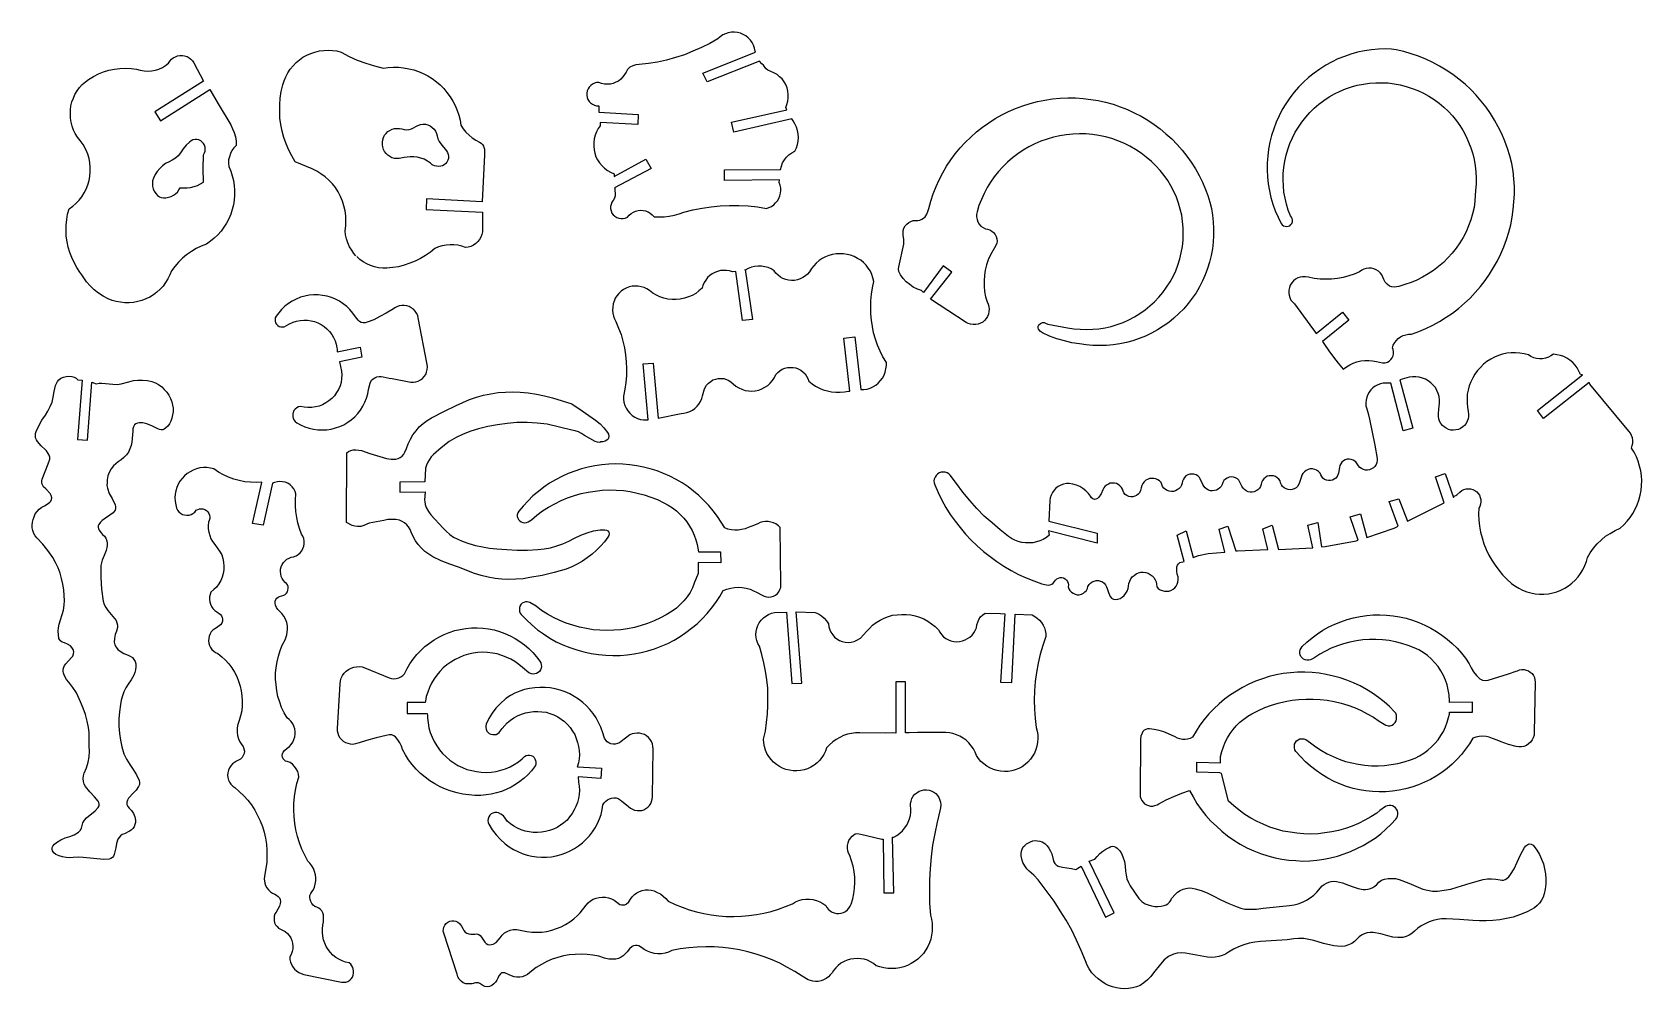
# Model space of a CAD drawing. Extents: x 0 to 500, y 0 to 298.
import ezdxf

# ---------------------------------------------------------------- set-up
doc = ezdxf.new("R2010")
doc.units = 0
doc.layers.get('0').update_dxf_attribs({"color": 1, "linetype": 'CONTINUOUS'})

msp = doc.modelspace()

# ---------------------------------------------------------------- linework, layer by layer
for points in [[(180.25, 241.28), (180.65, 240.75), (181.16, 240.28), (181.76, 239.91), (182.43, 239.64), (183.1, 239.54), (183.78, 239.54), (184.41, 239.71), (185.05, 240.01), (185.59, 240.65), (186.2, 241.15), (186.9, 241.55), (187.61, 241.86), (188.41, 242.06), (189.18, 242.12), (189.96, 242.09), (190.73, 241.92), (191.5, 241.65), (192.17, 241.25), (192.78, 240.75), (193.35, 240.14), (194.93, 240.08), (196.51, 240.11), (198.09, 240.31), (199.67, 240.65), (201.14, 241.05), (202.62, 241.59), (205.44, 242.26), (208.26, 242.83), (211.12, 243.23), (213.94, 243.5), (216.83, 243.6), (219.69, 243.6), (222.57, 243.47), (225.46, 243.17), (228.25, 242.73), (229.06, 242.96), (229.86, 243.33), (230.54, 243.84), (231.14, 244.41), (231.71, 245.08), (232.15, 245.82), (232.45, 246.59), (232.65, 247.43), (232.75, 248.27), (232.72, 249.14), (232.55, 249.98), (232.28, 250.76), (232.35, 251.56), (215.22, 251.36), (215.22, 254.72), (232.65, 254.79), (232.92, 255.86), (233.29, 256.87), (233.86, 257.81), (234.53, 258.65), (235.27, 259.39), (236.18, 260.03), (237.12, 260.53), (237.59, 261.51), (237.96, 262.58), (238.16, 263.62), (238.23, 264.73), (238.19, 265.87), (237.99, 266.91), (237.62, 267.96), (237.15, 269), (236.58, 269.9), (236.21, 270.58), (218.11, 266.41), (217.43, 269.57), (234.6, 273.4), (234.26, 274.07), (234.67, 275.04), (234.94, 276.05), (235.07, 277.13), (235.07, 278.13), (234.97, 279.21), (234.7, 280.25), (234.3, 281.22), (233.79, 282.1), (233.12, 282.97), (232.38, 283.68), (231.58, 284.31), (230.6, 284.85), (228.72, 285.73), (228.18, 286.16), (227.75, 286.67), (227.38, 287.24), (226.81, 287.71), (226.13, 288.48), (209.81, 282.1), (208.53, 284.78), (224.89, 291.34), (224.79, 291.64), (224.59, 292.58), (224.25, 293.45), (223.85, 294.29), (223.31, 295.06), (222.64, 295.77), (221.9, 296.34), (221.06, 296.81), (220.19, 297.18), (219.28, 297.42), (218.31, 297.52), (217.37, 297.52), (216.43, 297.35), (215.52, 297.05), (214.71, 296.64), (213.91, 296.1), (213.2, 295.43), (210.72, 294.02), (208.13, 292.71), (205.44, 291.57), (202.79, 290.5), (200.03, 289.62), (197.21, 288.85), (194.39, 288.24), (191.57, 287.77), (188.68, 287.47), (187.71, 287.37), (186.73, 287.04), (185.83, 286.6), (185.12, 285.93), (184.65, 285.12), (184.18, 284.31), (183.64, 283.58), (183.04, 282.94), (182.26, 282.33), (181.49, 281.93), (180.65, 281.59), (179.75, 281.39), (178.84, 281.32), (177.9, 281.36), (177.02, 281.53), (176.18, 281.83), (175.48, 281.83), (174.81, 281.66), (174.24, 281.36), (173.67, 280.96), (173.2, 280.45), (172.83, 279.88), (172.56, 279.28), (172.46, 278.57), (172.46, 277.9), (172.56, 277.23), (172.79, 276.62), (173.16, 275.98), (173.6, 275.51), (174.17, 275.11), (174.81, 274.81), (175.41, 274.64), (176.15, 274.61), (176.15, 272.59), (188.41, 271.95), (188.31, 268.8), (176.55, 269.4), (176.62, 268.43), (175.98, 267.52), (175.41, 266.51), (175.04, 265.44), (174.74, 264.36), (174.61, 263.22), (174.57, 262.11), (174.67, 260.97), (174.94, 259.86), (175.28, 258.79), (175.78, 257.78), (176.42, 256.84), (177.16, 256), (177.97, 255.22), (178.87, 254.52), (179.85, 253.98), (180.92, 253.51), (180.99, 252.6), (190.83, 258.01), (192.41, 255.12), (181.09, 249.08), (181.19, 249.04), (181.22, 246.63), (181.06, 245.89), (180.65, 245.18), (180.25, 244.64), (179.98, 243.97), (179.85, 243.3), (179.85, 242.63), (179.98, 241.92), (180.25, 241.28)], [(55.26, 279.65), (57.78, 275.24), (61.71, 268.69), (62.31, 267.49), (62.82, 266.28), (63.22, 264.93), (63.42, 263.59), (63.45, 262.28), (62.71, 261.51), (62.11, 260.7), (61.64, 259.79), (61.3, 258.79), (61.07, 257.81), (61.07, 256.77), (61.14, 255.73), (61.74, 254.32), (62.21, 252.87), (62.55, 251.4), (62.82, 249.88), (62.92, 248.37), (62.92, 246.86), (62.82, 245.32), (62.55, 243.8), (62.18, 242.33), (61.71, 240.91), (61.14, 239.47), (60.4, 238.16), (59.62, 236.85), (58.72, 235.61), (57.68, 234.5), (56.6, 233.42), (55.39, 232.48), (54.18, 231.58), (52.57, 230.97), (50.99, 230.23), (49.48, 229.33), (48, 228.32), (46.69, 227.21), (45.45, 225.97), (44.34, 224.66), (43.3, 223.25), (42.83, 222), (42.19, 220.76), (41.48, 219.65), (40.68, 218.54), (39.81, 217.57), (38.76, 216.66), (37.72, 215.86), (36.58, 215.15), (35.37, 214.55), (34.09, 214.08), (32.82, 213.71), (31.47, 213.47), (30.13, 213.37), (28.79, 213.37), (27.44, 213.5), (26.13, 213.74), (24.86, 214.11), (23.61, 214.61), (22.07, 215.42), (20.66, 216.33), (19.28, 217.43), (18.04, 218.61), (16.93, 219.92), (15.42, 222), (14.81, 222.91), (13.84, 224.32), (13.03, 225.87), (12.33, 227.41), (11.66, 229.02), (11.19, 230.67), (10.85, 232.35), (10.61, 234.1), (10.55, 235.78), (10.58, 237.49), (10.75, 239.24), (11.02, 240.91), (11.45, 242.59), (12.6, 243.4), (13.6, 244.27), (14.58, 245.32), (15.42, 246.36), (16.19, 247.53), (16.8, 248.74), (17.33, 250.02), (17.7, 251.4), (17.97, 252.71), (18.07, 254.12), (18.07, 255.49), (17.9, 256.84), (17.67, 258.21), (17.27, 259.56), (16.76, 260.8), (15.82, 262.55), (14.88, 263.86), (14.11, 264.87), (13.4, 265.97), (12.87, 267.08), (12.4, 268.29), (12.09, 269.5), (11.89, 270.78), (11.86, 272.05), (11.89, 273.33), (12.06, 274.61), (12.36, 275.82), (12.8, 277.03), (13.3, 278.17), (13.97, 279.28), (14.71, 280.28), (15.55, 281.26), (16.53, 282.1), (17.5, 282.84), (19.05, 283.78), (20.59, 284.52), (22.17, 285.19), (23.85, 285.69), (25.56, 286.06), (27.28, 286.26), (29.06, 286.3), (30.74, 286.23), (32.48, 285.99), (33.62, 285.66), (34.77, 285.46), (35.94, 285.42), (37.12, 285.49), (38.29, 285.73), (39.37, 286.06), (40.48, 286.57), (41.45, 287.14), (42.43, 287.91), (42.79, 288.55), (43.3, 289.08), (43.87, 289.55), (44.51, 289.89), (45.21, 290.13), (45.95, 290.26), (46.69, 290.26), (47.4, 290.13), (48.14, 289.92), (48.77, 289.59), (49.31, 289.08), (49.82, 288.58), (50.25, 287.98), (53.28, 282.23), (38.16, 272.76), (39.91, 269.97), (55.26, 279.65)], [(388.31, 237.99), (388.61, 237.62), (389.02, 237.32), (389.52, 237.15), (390.03, 237.05), (390.5, 237.15), (390.97, 237.32), (391.34, 237.66), (391.64, 238.06), (391.84, 238.56), (391.87, 239.07), (391.77, 239.54), (391.57, 240.01), (391.2, 240.41), (390.53, 242.16), (389.99, 244.01), (389.56, 245.89), (389.19, 247.77), (389.02, 249.72), (388.95, 251.63), (388.95, 253.55), (389.12, 255.46), (389.45, 257.37), (389.86, 259.22), (390.4, 261.07), (391.03, 262.88), (391.84, 264.63), (392.68, 266.38), (393.69, 267.96), (394.76, 269.57), (395.97, 271.11), (397.21, 272.56), (398.59, 273.87), (400.07, 275.11), (401.58, 276.29), (403.19, 277.36), (404.87, 278.3), (406.62, 279.14), (408.3, 279.88), (410.15, 280.49), (411.99, 281.02), (413.88, 281.39), (415.79, 281.66), (417.7, 281.8), (419.62, 281.8), (421.53, 281.73), (423.48, 281.49), (425.33, 281.16), (427.21, 280.65), (429.02, 280.05), (430.81, 279.38), (432.55, 278.54), (434.26, 277.63), (435.84, 276.62), (437.39, 275.45), (438.9, 274.2), (440.24, 272.93), (441.55, 271.48), (442.8, 269.97), (443.91, 268.46), (444.95, 266.81), (445.82, 265.1), (446.59, 263.35), (447.3, 261.54), (447.87, 259.73), (448.31, 257.88), (448.61, 255.96), (448.84, 254.05), (448.91, 252.13), (448.91, 250.22), (448.74, 248.3), (448.68, 246.69), (448.57, 244.95), (448.27, 243), (447.84, 241.05), (447.26, 239.13), (446.56, 237.29), (445.79, 235.44), (444.88, 233.69), (443.84, 232.01), (442.73, 230.37), (441.49, 228.79), (440.14, 227.31), (438.77, 225.93), (437.22, 224.62), (435.64, 223.45), (434, 222.31), (432.28, 221.33), (430.5, 220.42), (428.69, 219.65), (426.81, 219.01), (424.89, 218.44), (424.19, 218.31), (423.45, 218.24), (422.71, 218.34), (422, 218.54), (421.3, 219.11), (420.63, 219.79), (420.22, 220.59), (419.92, 221.3), (419.59, 222), (419.15, 222.61), (418.54, 223.15), (417.87, 223.62), (417.17, 223.92), (416.39, 224.09), (415.62, 224.12), (414.78, 224.05), (414.04, 223.85), (413.37, 223.48), (412.7, 222.98), (411.05, 222.27), (409.34, 221.7), (407.59, 221.26), (405.81, 220.93), (404, 220.73), (402.22, 220.66), (400.44, 220.69), (398.59, 220.93), (396.81, 221.3), (395.9, 221.4), (394.96, 221.43), (394.19, 221.33), (393.45, 221.1), (392.75, 220.66), (392.14, 220.16), (391.6, 219.58), (391.13, 218.85), (390.87, 218.11), (390.7, 217.33), (390.66, 216.49), (390.76, 215.72), (391, 214.95), (391.37, 214.21), (391.91, 213.57), (392.48, 213.03), (399.2, 203.8), (407.39, 210.48), (409.37, 208), (401.14, 201.31), (401.78, 200.4), (403.09, 198.39), (404.54, 196.41), (406.01, 194.53), (407.63, 192.71), (408.6, 193.45), (409.64, 194.09), (410.75, 194.59), (411.89, 194.96), (413.1, 195.26), (414.31, 195.4), (415.52, 195.4), (416.73, 195.33), (417.94, 195.1), (419.79, 194.73), (420.69, 194.73), (421.37, 194.93), (421.94, 195.23), (422.41, 195.7), (422.81, 196.21), (423.11, 196.81), (423.25, 197.45), (423.28, 198.15), (423.15, 198.79), (422.88, 199.36), (423.15, 200.2), (423.62, 200.98), (424.12, 201.65), (424.73, 202.25), (425.43, 202.76), (426.27, 203.16), (427.04, 203.43), (427.95, 203.6), (428.82, 203.6), (431.07, 204.44), (433.26, 205.38), (435.44, 206.42), (437.52, 207.56), (439.57, 208.84), (441.55, 210.18), (443.47, 211.59), (445.28, 213.2), (447.03, 214.81), (448.68, 216.53), (450.25, 218.38), (451.73, 220.26), (453.08, 222.24), (454.35, 224.29), (455.53, 226.4), (456.57, 228.55), (457.54, 230.74), (458.35, 232.99), (459.06, 235.27), (459.69, 237.62), (460.16, 239.94), (460.47, 242.33), (460.7, 244.74), (460.84, 247.16), (460.84, 249.55), (460.7, 251.93), (460.43, 254.32), (460, 256.67), (459.39, 259.02), (458.69, 261.34), (457.85, 263.62), (456.91, 265.87), (455.83, 268.06), (454.65, 270.17), (453.41, 272.19), (452, 274.2), (450.49, 276.08), (448.91, 277.93), (447.26, 279.68), (445.48, 281.36), (443.6, 282.87), (441.65, 284.35), (439.64, 285.69), (437.59, 286.93), (435.44, 288.08), (433.26, 289.12), (431.01, 290.03), (428.72, 290.8), (426.4, 291.5), (424.02, 292.01), (422.61, 292.24), (420.73, 292.31), (418.54, 292.24), (416.39, 292.07), (414.24, 291.74), (412.09, 291.27), (410.01, 290.7), (407.96, 289.99), (405.98, 289.19), (404, 288.24), (402.15, 287.24), (400.3, 286.06), (398.56, 284.78), (396.84, 283.44), (395.23, 281.96), (393.75, 280.42), (392.31, 278.81), (390.97, 277.06), (389.76, 275.24), (388.65, 273.43), (387.67, 271.48), (386.77, 269.5), (385.99, 267.49), (385.36, 265.4), (384.82, 263.29), (384.42, 261.17), (384.15, 258.99), (384.01, 256.84), (384.01, 254.65), (384.08, 252.5), (384.32, 250.35), (384.65, 248.2), (385.15, 246.09), (385.76, 244.01), (386.5, 241.96), (387.37, 239.97), (388.31, 237.99)], [(291.03, 206.89), (290.36, 207.26), (284.68, 210.95), (279.31, 214.45), (285.89, 222.84), (283.24, 224.82), (277.09, 216.6), (276.52, 217.2), (275.21, 217.64), (273.93, 218.24), (272.83, 219.01), (271.75, 219.89), (270.81, 220.86), (270, 222), (269.4, 223.11), (269.33, 223.85), (269.43, 224.59), (270.95, 231.54), (270.95, 233.05), (270.78, 234.36), (270.74, 235.1), (270.81, 235.84), (271.05, 236.58), (271.42, 237.25), (271.89, 237.82), (272.52, 238.33), (273.16, 238.66), (273.87, 238.9), (274.64, 238.97), (275.38, 239), (275.98, 239.1), (276.62, 239.34), (277.16, 239.67), (277.63, 240.11), (278.1, 240.95), (278.5, 241.79), (278.77, 242.73), (279.38, 245.01), (280.12, 247.26), (281.02, 249.48), (282, 251.63), (283.11, 253.75), (284.28, 255.8), (285.62, 257.78), (287, 259.69), (288.48, 261.51), (290.09, 263.25), (291.81, 264.9), (293.62, 266.51), (295.47, 267.96), (297.38, 269.33), (299.36, 270.64), (301.45, 271.79), (303.56, 272.86), (305.75, 273.8), (307.96, 274.64), (310.25, 275.35), (312.56, 275.95), (314.88, 276.39), (317.27, 276.79), (319.59, 276.99), (321.97, 277.09), (324.36, 277.06), (326.71, 276.92), (329.09, 276.62), (331.41, 276.22), (333.73, 275.72), (336.04, 275.08), (338.3, 274.3), (340.51, 273.46), (342.66, 272.46), (344.78, 271.35), (346.83, 270.17), (348.81, 268.83), (350.69, 267.42), (352.5, 265.94), (354.28, 264.33), (355.93, 262.61), (357.54, 260.83), (358.99, 258.99), (360.36, 257.04), (361.64, 255.02), (362.82, 252.97), (363.89, 250.82), (364.83, 248.64), (365.54, 246.69), (366.14, 244.68), (366.65, 242.66), (366.98, 240.58), (367.22, 238.5), (367.32, 236.41), (367.32, 234.33), (367.18, 232.21), (366.95, 230.13), (366.58, 228.08), (366.08, 226.03), (365.44, 224.02), (364.73, 222.1), (363.89, 220.16), (362.88, 218.31), (361.84, 216.46), (360.67, 214.78), (359.36, 213.1), (358.01, 211.52), (356.54, 209.98), (354.99, 208.6), (353.38, 207.26), (351.66, 206.05), (349.88, 204.94), (348.04, 203.9), (346.16, 203.02), (344.21, 202.25), (342.23, 201.55), (340.18, 201.01), (338.16, 200.57), (336.08, 200.27), (334, 200.07), (331.91, 200.07), (329.8, 200.1), (327.71, 200.3), (325.63, 200.61), (323.28, 200.94), (320.9, 201.48), (318.58, 202.18), (316.33, 203.02), (314.14, 204.03), (313.44, 204.47), (312.9, 205.11), (312.77, 205.58), (312.77, 206.05), (313, 206.52), (313.51, 206.95), (314.11, 207.26), (314.68, 207.26), (315.08, 207.06), (315.72, 206.72), (321.9, 205.61), (323.85, 205.27), (325.8, 205.11), (327.75, 205.04), (329.73, 205.11), (331.64, 205.27), (333.59, 205.58), (335.51, 206.01), (337.35, 206.58), (339.2, 207.26), (340.98, 208.06), (342.73, 208.97), (344.38, 209.98), (345.99, 211.12), (347.53, 212.36), (348.98, 213.67), (350.29, 215.12), (351.56, 216.6), (352.71, 218.17), (353.78, 219.85), (354.69, 221.57), (355.53, 223.31), (356.23, 225.09), (356.8, 227.01), (357.24, 228.89), (357.64, 230.84), (357.81, 232.79), (357.88, 234.73), (357.85, 236.68), (357.68, 238.63), (357.38, 240.58), (356.94, 242.49), (356.4, 244.34), (355.73, 246.19), (354.92, 248), (354.05, 249.72), (353.08, 251.4), (351.93, 252.97), (350.69, 254.52), (349.38, 256), (347.97, 257.34), (346.39, 258.65), (344.78, 259.89), (343.07, 261), (341.28, 262.04), (339.44, 262.95), (337.56, 263.76), (335.64, 264.43), (333.66, 264.97), (331.64, 265.37), (329.7, 265.71), (327.61, 265.91), (325.6, 265.91), (323.55, 265.81), (321.5, 265.6), (319.48, 265.3), (317.5, 264.87), (315.52, 264.29), (313.57, 263.62), (311.72, 262.82), (309.88, 261.91), (308.1, 260.83), (306.45, 259.73), (304.81, 258.48), (303.23, 257.14), (301.78, 255.69), (300.44, 254.18), (299.13, 252.57), (297.99, 250.89), (296.91, 249.18), (295.94, 247.36), (295.1, 245.52), (294.36, 243.6), (293.79, 241.62), (293.62, 240.85), (293.62, 240.04), (293.79, 239.27), (294.02, 238.5), (294.46, 237.79), (294.96, 237.19), (295.63, 236.72), (296.34, 236.31), (297.05, 236.25), (297.75, 236.01), (298.36, 235.67), (298.89, 235.17), (299.36, 234.63), (299.73, 234), (299.93, 233.29), (299.97, 232.55), (299.87, 231.85), (299.63, 231.14), (298.73, 229.76), (297.95, 228.28), (297.21, 226.74), (296.68, 225.13), (296.27, 223.51), (296.04, 221.9), (295.94, 220.22), (295.94, 218.54), (296.1, 216.9), (296.41, 215.22), (296.88, 213.61), (297.21, 212.9), (297.45, 212.16), (297.48, 211.35), (297.45, 210.62), (297.28, 209.84), (297.01, 209.1), (296.61, 208.47), (296.1, 207.86), (295.53, 207.36), (294.83, 206.99), (294.09, 206.72), (293.35, 206.58), (292.58, 206.58), (291.77, 206.69), (291.03, 206.89)], [(128.82, 260.6), (129.16, 260.13), (129.36, 259.52), (129.43, 258.92), (129.39, 258.28), (129.22, 257.71), (128.92, 257.14), (128.59, 256.67), (128.12, 256.27), (127.58, 256), (127.01, 255.83), (126.37, 255.73), (125.66, 255.8), (125.03, 256), (124.39, 256.3), (123.85, 256.74), (122.94, 257.44), (121.9, 257.98), (120.86, 258.38), (119.72, 258.68), (118.61, 258.79), (117.47, 258.79), (115.62, 258.52), (114.11, 258.21), (113.37, 258.21), (112.6, 258.28), (111.86, 258.48), (111.19, 258.82), (110.58, 259.22), (110.04, 259.79), (109.54, 260.4), (109.2, 261.04), (109, 261.81), (108.87, 262.51), (108.87, 263.29), (109, 264.03), (109.2, 264.76), (109.57, 265.44), (110.08, 266.04), (110.62, 266.58), (111.22, 266.98), (111.93, 267.32), (112.66, 267.52), (113.4, 267.59), (114.21, 267.59), (114.91, 267.42), (115.62, 267.25), (116.43, 267.15), (117.2, 267.22), (117.94, 267.45), (119.92, 268.53), (120.69, 268.76), (121.47, 268.9), (122.24, 268.86), (123.01, 268.69), (123.75, 268.39), (124.39, 267.92), (124.99, 267.38), (125.43, 266.75), (125.73, 266.04), (125.93, 265.27), (126.13, 264.36), (126.5, 263.49), (127.04, 262.75), (128.82, 260.6)], [(45.99, 249.14), (47.09, 249.08), (48.2, 249.08), (49.24, 249.25), (50.35, 249.48), (51.36, 249.85), (52.33, 250.32), (53.24, 250.89), (53.17, 255.16), (53.24, 259.39), (53.54, 259.96), (53.78, 260.53), (53.81, 261.14), (53.75, 261.77), (53.58, 262.38), (53.28, 262.88), (52.87, 263.35), (52.4, 263.76), (51.8, 263.99), (51.23, 264.13), (50.62, 264.13), (49.98, 263.99), (49.41, 263.76), (48.91, 263.35), (47.87, 262.35), (46.93, 261.2), (46.12, 259.99), (45.38, 259.09), (44.54, 258.32), (43.57, 257.68), (42.56, 257.17), (41.45, 256.64), (40.51, 255.96), (39.64, 255.12), (38.83, 254.22), (38.19, 253.24), (37.69, 252.13), (37.45, 251.33), (37.39, 250.45), (37.45, 249.65), (37.62, 248.81), (37.96, 248.04), (38.43, 247.33), (38.97, 246.69), (39.54, 246.32), (40.14, 246.09), (40.78, 246.02), (41.59, 246.02), (42.39, 246.16), (43.16, 246.39), (43.9, 246.79), (44.58, 247.26), (45.15, 247.8), (45.62, 248.47), (45.99, 249.14)], [(264.87, 190.83), (265.23, 191.8), (265.44, 192.78), (265.57, 193.82), (265.57, 194.79), (264.5, 196.51), (263.62, 198.32), (262.82, 200.17), (262.14, 202.08), (261.57, 204.03), (261.24, 205.95), (260.94, 207.93), (260.77, 209.94), (260.7, 211.96), (260.77, 213.97), (260.97, 215.99), (261.3, 217.97), (261.67, 219.95), (261.41, 221.1), (261.1, 222.14), (260.6, 223.15), (259.96, 224.12), (259.26, 225.03), (258.45, 225.87), (257.58, 226.57), (256.57, 227.18), (255.56, 227.75), (254.45, 228.15), (253.38, 228.42), (252.2, 228.59), (251.09, 228.62), (249.92, 228.59), (248.81, 228.39), (247.7, 228.08), (246.63, 227.68), (245.58, 227.11), (244.68, 226.47), (243.77, 225.73), (243, 224.89), (242.29, 223.99), (241.65, 223.01), (241.05, 222.27), (240.41, 221.7), (239.6, 221.2), (238.8, 220.76), (237.96, 220.49), (237.02, 220.32), (236.11, 220.29), (235.17, 220.36), (234.3, 220.56), (233.42, 220.89), (232.65, 221.36), (231.91, 221.9), (231.24, 222.54), (230.7, 223.31), (229.8, 223.88), (228.82, 224.29), (227.81, 224.59), (226.74, 224.76), (225.7, 224.79), (224.62, 224.69), (223.62, 224.42), (222.61, 223.99), (221.7, 223.48), (221.7, 223.75), (223.92, 208.16), (220.89, 207.89), (218.78, 223.11), (217.7, 222.98), (216.83, 223.25), (215.89, 223.41), (214.95, 223.41), (214.01, 223.35), (213.1, 223.11), (212.23, 222.81), (211.42, 222.37), (210.68, 221.8), (209.98, 221.2), (209.41, 220.42), (208.9, 219.65), (208.53, 218.78), (208.26, 217.87), (207.29, 217.07), (206.28, 216.26), (205.14, 215.65), (204, 215.18), (202.76, 214.78), (201.48, 214.51), (200.24, 214.38), (198.93, 214.38), (197.65, 214.51), (196.41, 214.81), (195.16, 215.22), (194.06, 215.72), (192.91, 216.39), (191.91, 217.17), (191.1, 217.67), (190.23, 218.07), (189.35, 218.34), (188.41, 218.51), (187.47, 218.54), (186.5, 218.48), (185.59, 218.27), (184.72, 217.94), (183.84, 217.5), (183.1, 216.96), (182.37, 216.29), (181.79, 215.55), (181.29, 214.78), (180.89, 213.87), (180.62, 213), (180.48, 212.03), (180.45, 211.09), (180.52, 210.11), (180.72, 209.24), (181.09, 208.37), (181.49, 207.49), (182.33, 205.51), (183.07, 203.46), (183.68, 201.38), (184.15, 199.3), (184.45, 197.18), (184.72, 195.03), (184.78, 192.91), (184.78, 190.76), (184.58, 188.61), (184.28, 186.46), (183.84, 184.35), (183.84, 183.41), (183.94, 182.43), (184.21, 181.46), (184.65, 180.62), (185.15, 179.75), (185.76, 179.01), (186.5, 178.33), (187.34, 177.8), (188.21, 177.39), (189.15, 177.09), (190.06, 176.96), (191.07, 176.92), (191.54, 176.96), (189.96, 194.36), (193.11, 194.63), (194.66, 177.46), (201.75, 178.97), (202.65, 179.01), (203.56, 179.21), (204.47, 179.51), (205.27, 179.95), (206.05, 180.48), (206.72, 181.16), (207.29, 181.86), (207.76, 182.63), (208.16, 183.54), (208.4, 184.41), (209, 186.56), (209.64, 187.77), (210.28, 188.38), (210.95, 188.92), (211.66, 189.35), (212.5, 189.65), (213.3, 189.82), (214.14, 189.86), (215.02, 189.79), (215.82, 189.55), (216.6, 189.22), (217.3, 188.71), (217.91, 188.18), (218.78, 187.47), (219.65, 186.9), (220.63, 186.46), (221.63, 186.13), (222.67, 185.96), (223.78, 185.89), (224.79, 185.96), (225.87, 186.2), (226.84, 186.56), (227.81, 187.07), (228.69, 187.67), (229.49, 188.34), (230.17, 189.18), (230.74, 190.09), (231.21, 191.03), (231.78, 191.7), (232.45, 192.24), (233.19, 192.68), (234, 192.98), (234.8, 193.22), (235.67, 193.28), (236.55, 193.28), (237.39, 193.08), (238.19, 192.81), (238.97, 192.41), (239.64, 191.87), (240.28, 191.27), (240.75, 190.56), (241.15, 189.82), (241.42, 188.95), (242.49, 188.14), (243.57, 187.44), (244.78, 186.83), (245.95, 186.33), (247.23, 185.96), (248.51, 185.69), (249.85, 185.56), (251.19, 185.56), (252.5, 185.62), (253.81, 185.86), (254.18, 185.89), (252.34, 202.39), (255.73, 202.76), (257.58, 186.4), (258.58, 186.4), (259.59, 186.53), (260.57, 186.83), (261.41, 187.27), (262.28, 187.74), (263.05, 188.38), (263.79, 189.15), (264.36, 189.96), (264.87, 190.83)], [(75.51, 207.59), (75.65, 207.12), (75.98, 206.69), (76.32, 206.32), (76.79, 206.01), (77.26, 205.85), (77.8, 205.85), (78.33, 205.91), (79.78, 206.69), (81.09, 207.36), (82.2, 207.69), (83.27, 207.89), (84.41, 207.96), (85.56, 207.96), (86.7, 207.79), (87.77, 207.53), (88.85, 207.12), (89.86, 206.62), (90.8, 205.95), (91.64, 205.24), (92.41, 204.44), (93.11, 203.49), (93.69, 202.52), (94.16, 201.48), (94.49, 200.44), (94.73, 199.33), (94.83, 198.93), (94.86, 198.15), (102.02, 199.56), (102.49, 196.41), (95.53, 194.96), (96.17, 192.14), (96.27, 190.93), (96.2, 189.79), (96.04, 188.61), (95.7, 187.51), (95.23, 186.43), (94.66, 185.42), (93.95, 184.45), (93.18, 183.61), (92.27, 182.87), (91.3, 182.2), (90.26, 181.66), (89.18, 181.22), (88.04, 180.95), (86.9, 180.79), (85.72, 180.75), (84.58, 180.85), (83.41, 181.09), (82.8, 180.99), (82.26, 180.72), (81.76, 180.28), (81.39, 179.81), (81.12, 179.28), (81.02, 178.67), (81.02, 178.03), (81.12, 177.46), (81.39, 176.92), (81.79, 176.45), (82.3, 176.02), (83.47, 175.38), (84.78, 174.81), (86.09, 174.37), (87.44, 174.04), (88.81, 173.87), (90.19, 173.8), (91.6, 173.87), (92.98, 174.07), (94.32, 174.44), (95.63, 174.91), (96.88, 175.45), (98.09, 176.18), (99.19, 176.99), (100.27, 177.9), (101.21, 178.91), (102.05, 180.01), (102.79, 181.19), (103.39, 182.43), (103.93, 183.71), (104.33, 185.09), (104.57, 186.43), (105.04, 188.34), (105.51, 189.25), (106.05, 189.69), (106.58, 190.06), (107.19, 190.29), (107.86, 190.39), (108.53, 190.39), (109.17, 190.29), (110.98, 189.96), (111.93, 189.86), (117.7, 188.68), (118.51, 188.68), (119.28, 188.75), (120.02, 188.98), (120.76, 189.39), (121.36, 189.86), (121.9, 190.43), (122.34, 191.07), (122.64, 191.8), (122.84, 192.61), (122.91, 193.42), (122.84, 194.16), (120.05, 208.7), (119.85, 209.44), (119.52, 210.15), (119.08, 210.78), (118.51, 211.35), (117.87, 211.79), (117.2, 212.16), (116.46, 212.4), (115.69, 212.5), (114.88, 212.5), (114.11, 212.36), (113.4, 212.09), (112.73, 211.76), (112.33, 211.49), (110.04, 210.11), (108.13, 209.07), (106.18, 208.1), (104.17, 207.29), (103.56, 207.12), (102.92, 207.09), (102.32, 207.22), (101.81, 207.49), (101.31, 207.93), (100.5, 209), (99.7, 210.11), (98.79, 211.22), (97.78, 212.16), (96.71, 213.07), (95.53, 213.81), (94.29, 214.45), (93.01, 215.02), (91.67, 215.39), (90.29, 215.65), (88.92, 215.79), (87.5, 215.79), (86.09, 215.72), (84.75, 215.45), (83.41, 215.08), (82.06, 214.51), (80.85, 213.91), (79.68, 213.17), (78.57, 212.26), (77.56, 211.32), (76.65, 210.25), (75.85, 209.17), (75.58, 208.67), (75.51, 208.13), (75.51, 207.59)], [(475.28, 123.95), (476.49, 124.56), (477.66, 125.33), (478.71, 126.13), (479.71, 127.04), (480.62, 128.08), (481.43, 129.19), (482.13, 130.33), (482.7, 131.61), (483.21, 132.85), (483.54, 134.16), (484.42, 135.64), (485.46, 137.05), (486.6, 138.4), (487.88, 139.6), (489.19, 140.75), (490.63, 141.65), (492.14, 142.56), (493.69, 143.27), (494.83, 144.34), (495.87, 145.45), (496.81, 146.56), (497.65, 147.8), (498.42, 149.18), (499.03, 150.56), (499.53, 152), (499.94, 153.51), (500.24, 155.02), (500.37, 156.53), (500.44, 158.08), (500.37, 159.59), (500.1, 161.1), (499.77, 162.58), (499.33, 164.06), (498.76, 165.47), (498.09, 166.85), (497.28, 168.16), (497.48, 168.93), (497.62, 169.7), (497.62, 170.54), (497.52, 171.31), (497.28, 172.12), (496.91, 172.83), (496.44, 173.46), (484.32, 188.08), (484.11, 188.58), (469.87, 177.33), (467.96, 179.85), (481.96, 190.97), (481.36, 191.1), (480.89, 192.14), (480.35, 193.08), (479.68, 193.99), (478.97, 194.79), (478.07, 195.5), (477.16, 196.14), (476.15, 196.61), (475.15, 196.98), (474.04, 197.21), (472.96, 197.35), (472.19, 196.81), (471.38, 196.41), (470.51, 196.14), (469.6, 195.97), (468.66, 195.94), (467.72, 196.04), (466.85, 196.27), (465.97, 196.64), (465.2, 197.15), (463.89, 197.48), (462.55, 197.72), (461.2, 197.82), (459.86, 197.82), (458.52, 197.65), (457.17, 197.35), (455.9, 196.94), (454.62, 196.44), (453.45, 195.8), (452.3, 195.06), (451.26, 194.22), (450.25, 193.28), (449.35, 192.28), (448.54, 191.17), (447.87, 190.02), (447.3, 188.82), (446.79, 187.54), (446.42, 186.23), (446.19, 184.92), (446.12, 183.54), (446.12, 182.16), (446.22, 180.85), (446.49, 179.51), (446.59, 178.74), (446.59, 177.97), (446.42, 177.23), (446.19, 176.52), (445.82, 175.82), (445.35, 175.21), (444.78, 174.74), (444.11, 174.3), (443.4, 174), (442.66, 173.8), (441.89, 173.77), (441.08, 173.77), (440.34, 174), (439.64, 174.34), (439, 174.74), (438.46, 175.24), (437.96, 175.85), (437.59, 176.55), (437.32, 177.26), (437.19, 178), (437.19, 178.81), (437.36, 180.32), (437.59, 182.1), (437.59, 183.14), (437.46, 184.18), (437.15, 185.15), (436.75, 186.09), (436.25, 187), (435.57, 187.77), (434.87, 188.48), (434.03, 189.12), (433.16, 189.62), (432.22, 189.96), (431.17, 190.19), (430.17, 190.33), (429.13, 190.33), (428.12, 190.19), (425.2, 189.42), (429.23, 174.37), (426.24, 173.56), (422.41, 188.41), (421.87, 188.31), (420.96, 188.38), (420.06, 188.34), (419.22, 188.18), (418.34, 187.87), (417.54, 187.47), (416.8, 186.9), (416.19, 186.3), (415.66, 185.59), (415.22, 184.85), (414.92, 183.98), (414.71, 183.1), (414.65, 182.2), (414.68, 181.32), (414.92, 180.42), (415.32, 178.91), (415.76, 177.16), (416.63, 173.09), (417.47, 169.03), (418.11, 164.93), (418.11, 164.29), (418.04, 163.66), (417.81, 163.02), (417.47, 162.48), (416.97, 162.01), (416.43, 161.67), (415.82, 161.44), (415.19, 161.27), (414.51, 161.3), (413.88, 161.47), (413.3, 161.77), (412.8, 162.18), (412.36, 162.68), (411.49, 163.92), (410.65, 164.46), (410.05, 164.66), (409.44, 164.73), (408.8, 164.7), (408.23, 164.5), (407.69, 164.19), (407.22, 163.79), (406.85, 163.29), (406.59, 162.71), (406.45, 162.14), (406.15, 160.36), (405.98, 159.86), (405.68, 159.36), (405.28, 158.85), (404.81, 158.48), (404.23, 158.21), (403.6, 158.11), (402.99, 158.11), (402.42, 158.21), (401.82, 158.45), (401.31, 158.78), (400.91, 159.29), (400.61, 159.83), (400.41, 160.4), (399.9, 160.87), (399.33, 161.27), (398.73, 161.54), (398.09, 161.67), (397.35, 161.67), (396.71, 161.51), (396.11, 161.2), (395.53, 160.8), (395.1, 160.3), (394.76, 159.73), (394.56, 159.05), (393.96, 157.11), (393.42, 156.27), (392.95, 155.83), (392.38, 155.53), (391.74, 155.29), (391.1, 155.22), (390.46, 155.29), (389.82, 155.46), (389.29, 155.8), (388.75, 156.23), (388.38, 156.74), (388.14, 157.37), (387.98, 157.98), (387.64, 158.52), (387.1, 158.95), (386.57, 159.32), (385.96, 159.52), (385.29, 159.59), (384.62, 159.59), (383.98, 159.39), (383.41, 159.02), (382.94, 158.62), (382.53, 158.08), (382.23, 157.51), (382.1, 156.84), (381.9, 156.23), (381.53, 155.69), (381.09, 155.22), (380.52, 154.85), (379.95, 154.59), (379.34, 154.45), (378.67, 154.45), (378.03, 154.59), (377.43, 154.85), (376.93, 155.26), (376.49, 155.73), (376.12, 156.3), (375.14, 158.18), (374.74, 158.62), (374.14, 158.92), (373.5, 159.12), (372.86, 159.22), (372.16, 159.09), (371.55, 158.85), (370.98, 158.52), (370.54, 158.05), (370.21, 157.47), (369.94, 156.84), (369.64, 156.27), (369.23, 155.8), (368.76, 155.39), (368.19, 155.12), (367.59, 154.96), (366.98, 154.85), (366.34, 154.89), (365.71, 155.12), (365.17, 155.39), (364.66, 155.8), (364.29, 156.3), (363.99, 156.84), (363.15, 158.65), (362.92, 159.05), (362.45, 159.52), (361.88, 159.83), (361.2, 160.06), (360.57, 160.09), (359.93, 160.06), (359.29, 159.83), (358.72, 159.52), (358.25, 159.02), (357.91, 158.48), (357.68, 157.88), (357.54, 157.24), (357.34, 156.6), (356.97, 156.03), (356.57, 155.56), (356.03, 155.16), (355.49, 154.85), (354.82, 154.69), (354.18, 154.65), (353.51, 154.72), (352.87, 154.96), (352.34, 155.29), (351.83, 155.73), (351.46, 156.23), (351.19, 156.84), (351.03, 157.51), (350.52, 157.95), (349.95, 158.31), (349.38, 158.58), (348.71, 158.72), (348.04, 158.75), (347.4, 158.68), (346.79, 158.45), (346.19, 158.15), (345.72, 157.68), (345.32, 157.17), (345.01, 156.57), (344.78, 155.76), (344.61, 155.02), (344.27, 154.28), (343.87, 153.81), (343.37, 153.44), (342.8, 153.18), (342.16, 153.04), (341.55, 153.04), (340.92, 153.14), (340.38, 153.41), (339.84, 153.78), (339.44, 154.25), (339.14, 154.79), (338.97, 155.43), (338.63, 155.96), (338.19, 156.43), (337.66, 156.8), (337.09, 157.11), (336.48, 157.27), (335.84, 157.27), (335.2, 157.21), (334.6, 156.97), (334.06, 156.67), (333.53, 156.23), (333.16, 155.76), (332.89, 155.19), (332.35, 153.98), (331.58, 152.94), (331.21, 152.54), (330.74, 152.27), (330.27, 152.2), (329.8, 152.37), (329.36, 152.67), (329.06, 153.18), (328.39, 154.05), (327.61, 154.85), (326.67, 155.59), (325.7, 156.2), (324.66, 156.64), (323.55, 156.94), (322.41, 157.11), (321.53, 157.11), (320.63, 156.94), (319.79, 156.67), (319.01, 156.23), (318.28, 155.73), (317.7, 155.09), (317.17, 154.35), (316.8, 153.54), (316.49, 152.67), (316.39, 151.83), (316.09, 145.42), (316.13, 145.42), (331.14, 141.72), (331.07, 138.56), (315.96, 142.39), (316.23, 141.08), (315.35, 140.41), (314.34, 139.77), (313.3, 139.3), (312.23, 138.97), (311.12, 138.73), (309.94, 138.66), (308.8, 138.66), (307.66, 138.83), (306.59, 139.1), (305.51, 139.5), (304.5, 140.01), (303.53, 140.68), (300.94, 142.73), (298.42, 144.88), (296, 147.03), (293.69, 149.41), (291.47, 151.87), (289.35, 154.42), (287.34, 157.11), (285.42, 159.79), (284.99, 160.2), (284.42, 160.5), (283.81, 160.67), (283.21, 160.7), (282.57, 160.63), (282, 160.43), (281.49, 160.09), (281.02, 159.69), (280.69, 159.12), (280.45, 158.55), (280.35, 157.95), (280.38, 157.34), (280.59, 156.7), (281.63, 154.32), (282.77, 152), (284.05, 149.72), (285.42, 147.5), (286.93, 145.48), (288.51, 143.43), (290.19, 141.42), (291.97, 139.54), (293.82, 137.72), (295.8, 136.01), (297.82, 134.4), (299.93, 132.85), (302.12, 131.44), (304.37, 130.13), (306.69, 128.89), (309.04, 127.85), (311.42, 126.84), (313.91, 126), (314.88, 125.7), (315.89, 125.53), (316.46, 125.6), (317.03, 125.83), (317.47, 126.2), (317.8, 126.67), (318.11, 127.11), (318.54, 127.51), (319.05, 127.75), (319.59, 127.88), (320.12, 127.88), (320.66, 127.78), (321.16, 127.51), (321.6, 127.11), (321.9, 126.64), (322.1, 126.17), (322.17, 125.6), (322.14, 125.03), (322.34, 124.42), (322.64, 123.85), (323.08, 123.38), (323.65, 123.01), (324.25, 122.71), (324.89, 122.57), (325.56, 122.57), (326.2, 122.71), (326.81, 123.04), (327.28, 123.45), (327.75, 123.92), (328.08, 124.49), (328.25, 125.09), (328.59, 125.7), (329.06, 126.17), (329.6, 126.57), (330.2, 126.81), (330.84, 126.94), (331.48, 126.94), (332.15, 126.81), (332.75, 126.54), (333.26, 126.17), (333.69, 125.66), (334.06, 125.06), (334.26, 124.45), (334.6, 123.21), (335.2, 122), (335.61, 121.53), (336.15, 121.2), (336.82, 121.06), (337.52, 121.16), (338.3, 121.43), (338.93, 121.83), (339.54, 122.37), (340.04, 123.01), (340.45, 123.72), (340.71, 124.45), (340.85, 125.26), (340.98, 126.03), (341.22, 126.77), (341.55, 127.48), (342.02, 128.08), (342.59, 128.59), (343.23, 129.02), (343.94, 129.33), (344.68, 129.53), (345.42, 129.53), (346.19, 129.49), (346.93, 129.22), (347.6, 128.89), (348.2, 128.42), (348.71, 127.88), (349.15, 127.21), (349.41, 126.54), (349.58, 125.8), (349.65, 125.03), (350.12, 124.52), (350.69, 124.12), (351.33, 123.85), (352.03, 123.68), (352.71, 123.65), (353.41, 123.72), (354.05, 123.92), (354.69, 124.25), (355.26, 124.69), (355.7, 125.26), (356, 125.83), (356.23, 126.5), (356.33, 127.18), (356.27, 128.08), (356.03, 128.96), (355.86, 129.8), (355.83, 130.67), (355.9, 131.21), (356.1, 131.78), (356.43, 132.18), (356.77, 132.55), (358.18, 132.89), (355.96, 141.12), (358.75, 142.43), (361, 134.16), (362.65, 134.8), (365.57, 135.41), (370.81, 135.84), (369, 142.96), (371.75, 143.9), (374.2, 136.18), (374.74, 136.18), (384.18, 136.58), (382.6, 143.1), (385.49, 144.24), (387.44, 136.61), (398.15, 137.15), (396.61, 144.17), (399.67, 145.05), (400.81, 137.49), (401.98, 137.52), (411.62, 139.3), (412.3, 139.54), (409.74, 146.83), (412.97, 147.73), (414.98, 140.38), (423.42, 143.23), (424.69, 143.9), (421.87, 151.53), (424.93, 152.37), (427.55, 145.42), (438.97, 151.19), (436.31, 159.26), (439.3, 160.3), (441.89, 152.77), (442.13, 153.21), (442.63, 153.41), (442.93, 153.61), (443.87, 154.45), (444.51, 154.96), (445.15, 155.29), (445.82, 155.46), (446.49, 155.53), (447.23, 155.49), (447.9, 155.32), (448.51, 155.02), (449.11, 154.55), (449.58, 154.05), (449.95, 153.48), (450.22, 152.84), (450.36, 152.13), (450.36, 151.43), (450.29, 150.76), (450.05, 150.05), (449.72, 149.48), (449.68, 147.57), (449.75, 145.75), (449.95, 143.87), (450.29, 141.99), (450.76, 140.21), (451.36, 138.43), (452.03, 136.65), (452.84, 134.9), (453.78, 133.26), (454.82, 131.71), (455.96, 130.17), (457.17, 128.72), (458.52, 127.38), (459.96, 126.1), (461, 125.29), (462.18, 124.56), (463.39, 123.95), (464.66, 123.45), (465.97, 123.11), (467.32, 122.81), (468.66, 122.71), (470.01, 122.71), (471.38, 122.81), (472.73, 123.11), (474, 123.48), (475.28, 123.95)], [(42.96, 183.54), (43.37, 182.57), (43.6, 181.56), (43.8, 180.55), (43.8, 179.48), (43.6, 178.47), (43.37, 177.46), (43.06, 176.59), (42.66, 175.75), (42.12, 175.01), (41.48, 174.37), (41.05, 174.07), (40.58, 173.87), (40.07, 173.83), (39.57, 173.9), (39.07, 174.17), (37.39, 174.98), (35.61, 175.68), (34.43, 176.02), (33.22, 176.02), (32.72, 175.92), (32.25, 175.68), (31.84, 175.38), (31.54, 174.81), (31.34, 174.17), (31.31, 173.46), (31, 170.04), (30.77, 168.93), (30.4, 167.89), (29.93, 166.91), (29.29, 166.04), (28.49, 165.23), (27.65, 164.56), (26.74, 163.89), (25.29, 162.65), (24.59, 161.71), (23.95, 160.6), (23.51, 159.49), (23.28, 158.28), (23.28, 157.47), (23.24, 156.57), (23.38, 155.66), (23.98, 154.05), (24.82, 152.5), (25.76, 150.52), (25.87, 149.95), (25.87, 149.38), (25.76, 148.81), (25.16, 148.04), (21.77, 145.68), (21.2, 145.11), (20.69, 144.44), (20.52, 143.97), (20.49, 143.53), (20.59, 143.06), (20.79, 142.63), (21.3, 141.89), (21.9, 141.25), (22.47, 140.75), (22.91, 140.11), (23.21, 139.37), (23.35, 138.6), (23.35, 137.79), (22.98, 136.28), (22.37, 134.8), (21.77, 133.26), (21.36, 131.68), (21.36, 127.95), (21.6, 124.25), (22.04, 120.52), (22.34, 119.52), (22.88, 118.54), (23.51, 117.67), (25.63, 115.15), (26.07, 114.55), (26.34, 113.84), (26.5, 113.1), (26.54, 112.36), (26.23, 111.25), (25.83, 110.15), (25.6, 108.97), (25.53, 107.79), (25.73, 106.95), (26.1, 106.21), (26.6, 105.54), (27.31, 105.04), (28.49, 104.3), (29.86, 103.73), (30.5, 103.43), (31.17, 103.02), (31.64, 102.45), (32.01, 101.81), (32.21, 101.08), (32.25, 100.17), (32.15, 99.23), (31.91, 98.35), (31.58, 97.51), (30.8, 96.07), (29.86, 94.73), (29.16, 93.58), (28.52, 92.38), (28.05, 91.1), (27.71, 89.79), (27.48, 88.41), (27.14, 86.19), (26.97, 83.94), (26.97, 81.69), (27.14, 79.44), (27.48, 77.29), (27.91, 75.21), (28.49, 73.13), (29.36, 71.41), (30.33, 69.77), (31.41, 68.19), (32.38, 66.54), (33.22, 64.83), (33.32, 64.19), (33.32, 63.55), (33.05, 62.92), (32.35, 61.81), (31.41, 60.8), (29.93, 59.25), (29.59, 58.65), (29.43, 58.01), (29.46, 57.34), (29.76, 56.7), (30.16, 56.23), (30.87, 55.43), (31.47, 54.48), (31.88, 53.48), (32.11, 52.4), (32.08, 51.73), (31.95, 51.06), (31.68, 50.39), (31.31, 49.82), (30.77, 49.35), (30.23, 48.98), (28.65, 48.24), (28.01, 48), (27.44, 47.6), (27.04, 47.09), (26.67, 46.49), (26.23, 45.18), (26, 43.8), (25.53, 41.75), (25.33, 41.25), (24.99, 40.81), (24.49, 40.48), (23.95, 40.31), (22.24, 40.24), (15.82, 40.85), (14.28, 40.91), (12.73, 40.81), (11.62, 40.78), (10.55, 40.85), (9.44, 41.01), (8.43, 41.35), (7.39, 41.79), (6.75, 42.32), (6.28, 42.93), (6.18, 43.43), (6.21, 43.9), (6.42, 44.37), (6.92, 45.01), (7.56, 45.52), (8.87, 46.32), (10.28, 46.93), (11.69, 47.36), (13.1, 47.9), (14.38, 48.67), (14.91, 49.24), (15.32, 49.95), (15.52, 50.76), (15.79, 51.63), (16.29, 52.47), (16.93, 53.17), (19.55, 55.39), (20.56, 56.4), (20.79, 56.9), (20.83, 57.41), (20.76, 57.91), (20.56, 58.38), (19.38, 59.72), (17.9, 61.27), (16.59, 62.92), (16.19, 63.69), (15.92, 64.49), (15.82, 65.37), (15.92, 66.24), (16.19, 67.05), (16.9, 68.76), (17.37, 70.44), (17.67, 72.12), (17.77, 73.83), (17.74, 75.55), (17.74, 78.27), (17.67, 79.75), (17.47, 81.22), (17.1, 83.27), (16.56, 85.32), (15.89, 87.3), (15.05, 89.25), (13.77, 92.04), (12.63, 93.72), (11.35, 95.33), (10.68, 96.2), (10.14, 97.18), (9.74, 98.22), (9.61, 98.82), (9.67, 99.43), (9.81, 100.03), (10.08, 100.57), (10.45, 101.04), (12.26, 102.99), (12.63, 103.49), (12.87, 104.17), (12.9, 104.77), (12.73, 105.48), (12.36, 106.15), (11.89, 106.69), (10.98, 107.22), (10.04, 107.59), (9.37, 107.86), (8.83, 108.23), (8.5, 108.6), (8.33, 109), (8.13, 110.08), (8.1, 111.19), (8.2, 112.29), (8.43, 113.4), (9.77, 117.77), (9.98, 119.28), (10.01, 120.76), (9.91, 122.3), (9.81, 124.09), (9.54, 125.87), (9.14, 127.58), (8.67, 129.26), (8.03, 130.94), (7.29, 132.58), (6.42, 134.13), (4.9, 136.28), (3.29, 138.29), (1.48, 140.21), (0.94, 140.91), (0.5, 141.65), (0.2, 142.53), (0.03, 143.37), (0, 144.24), (0.1, 145.11), (0.27, 145.95), (0.57, 146.83), (0.97, 147.67), (1.55, 148.47), (2.18, 149.18), (2.96, 149.78), (3.8, 150.25), (4.67, 150.76), (5.48, 151.33), (5.81, 151.7), (6.05, 152.17), (6.08, 152.67), (5.91, 153.44), (5.54, 154.08), (4.2, 155.49), (3.56, 156.13), (3.06, 156.9), (2.96, 157.44), (2.96, 157.98), (3.06, 158.52), (5.01, 163.32), (5.44, 164.7), (5.44, 165.34), (5.27, 165.97), (5.01, 166.51), (4.4, 167.28), (4.1, 167.62), (2.82, 168.86), (1.68, 170.21), (1.34, 170.78), (1.07, 171.38), (1.01, 172.09), (1.04, 172.73), (1.28, 173.36), (2.08, 175.14), (2.99, 176.82), (4.1, 178.44), (4.9, 179.68), (5.64, 181.06), (6.18, 182.5), (6.55, 183.98), (6.85, 185.79), (7.29, 187.61), (7.56, 188.28), (7.89, 188.88), (8.33, 189.42), (8.87, 189.89), (9.71, 190.23), (10.55, 190.43), (11.42, 190.49), (12.33, 190.43), (13.07, 190.26), (13.71, 189.89), (14.24, 189.35), (15.52, 189.25), (14.07, 170.81), (17.2, 170.64), (18.58, 188.71), (19.89, 188.11), (20.79, 188.34), (21.67, 188.34), (25.06, 188.04), (26.37, 187.98), (27.68, 188.18), (30.03, 188.82), (31.47, 189.15), (32.89, 189.32), (34.33, 189.32), (35.81, 189.22), (37.22, 188.92), (38.29, 188.51), (39.3, 187.94), (40.28, 187.27), (41.08, 186.43), (41.85, 185.56), (42.46, 184.58), (42.96, 183.54)], [(176.69, 170.11), (176.45, 169.94), (175.71, 170), (175.01, 170.24), (173.33, 171.11), (171.68, 172.12), (170.81, 172.73), (169.87, 173.2), (168.83, 173.53), (167.82, 173.77), (160.13, 175.58), (157, 175.92), (153.85, 176.08), (150.69, 176.08), (147.67, 175.82), (144.68, 175.41), (141.69, 174.87), (138.73, 174.17), (136.38, 173.43), (134.03, 172.52), (131.78, 171.42), (129.59, 170.21), (127.18, 168.26), (124.79, 166.14), (124.09, 165.4), (123.51, 164.63), (123.01, 163.79), (122.61, 162.85), (122.3, 161.91), (122.04, 157.64), (114.28, 157.61), (114.31, 154.45), (122.14, 154.52), (122, 152), (122.04, 151.6), (122.2, 150.59), (122.51, 149.65), (123.18, 148.47), (123.98, 147.43), (127.75, 143.3), (128.75, 142.29), (129.86, 141.32), (131.01, 140.51), (132.32, 139.81), (133.63, 139.23), (135.71, 138.53), (137.86, 137.89), (140.01, 137.42), (142.19, 137.09), (144.41, 136.85), (147.57, 136.58), (150.79, 136.45), (153.95, 136.45), (157.17, 136.58), (159.19, 136.82), (161.17, 137.19), (163.08, 137.72), (165, 138.4), (166.85, 139.2), (168.63, 140.18), (170.54, 141.08), (172.52, 141.79), (174.54, 142.39), (176.62, 142.76), (178.03, 142.76), (178.54, 142.63), (179.01, 142.39), (179.24, 142.02), (179.34, 141.65), (179.24, 141.02), (178.97, 140.48), (177.97, 139), (176.82, 137.72), (175.48, 136.41), (174.1, 135.17), (172.59, 134.03), (171.05, 132.99), (169.43, 132.05), (167.75, 131.21), (166.04, 130.5), (162.28, 129.46), (158.52, 128.55), (154.75, 127.88), (152.6, 127.55), (150.39, 127.38), (148.24, 127.34), (146.05, 127.41), (143.9, 127.65), (141.75, 128.02), (139.64, 128.52), (137.56, 129.12), (132.55, 131.14), (129.83, 132.08), (127.18, 133.15), (124.52, 134.36), (123.28, 135.14), (122.07, 136.04), (121.03, 137.05), (120.02, 138.19), (119.18, 139.37), (118.44, 140.68), (117.8, 142.02), (117.5, 142.86), (117.03, 143.64), (116.46, 144.27), (115.79, 144.91), (115.05, 145.38), (114.24, 145.72), (113.03, 145.95), (111.79, 145.99), (110.58, 145.92), (109.34, 145.68), (104.8, 144.78), (103.12, 144.07), (102.18, 143.8), (101.18, 143.74), (100.34, 143.87), (99.53, 144.14), (97.72, 145.05), (97.85, 166.68), (98.39, 167.12), (99.03, 167.38), (99.77, 167.59), (100.61, 167.62), (101.55, 167.55), (102.39, 167.38), (104.94, 166.51), (110.11, 164.93), (111.56, 164.73), (113.03, 164.76), (113.74, 164.93), (114.41, 165.27), (115.02, 165.7), (115.52, 166.28), (115.89, 166.91), (116.39, 168.09), (116.93, 169.53), (117.6, 170.94), (118.37, 172.29), (119.35, 173.53), (120.36, 174.74), (121.57, 175.78), (122.81, 176.72), (124.12, 177.56), (127.95, 179.54), (131.84, 181.39), (133.89, 182.37), (136.01, 183.24), (138.16, 183.98), (140.34, 184.58), (142.59, 185.09), (144.84, 185.42), (147.13, 185.59), (149.38, 185.62), (151.7, 185.52), (154.25, 185.32), (156.77, 184.95), (159.32, 184.41), (161.81, 183.81), (167.75, 181.9), (170.98, 179.71), (173.09, 178.33), (175.18, 176.89), (176.55, 175.75), (177.76, 174.47), (178.84, 173.06), (179.14, 172.49), (179.24, 171.82), (179.21, 171.28), (178.94, 170.81), (178.17, 170.34), (177.43, 170.14), (176.69, 170.11)], [(50.05, 161.27), (49.11, 160.83), (48.2, 160.23), (47.33, 159.56), (46.62, 158.72), (45.95, 157.88), (45.38, 156.9), (44.94, 155.93), (44.64, 154.85), (44.47, 153.81), (44.37, 152.7), (44.44, 151.63), (44.61, 150.56), (44.91, 149.51), (45.21, 148.88), (45.62, 148.3), (46.15, 147.9), (46.73, 147.53), (47.4, 147.36), (48.07, 147.26), (48.77, 147.3), (49.41, 147.5), (49.98, 147.83), (50.55, 148.27), (50.96, 148.81), (51.46, 149.11), (52.03, 149.28), (52.64, 149.28), (53.17, 149.24), (53.71, 149.04), (54.22, 148.74), (54.65, 148.3), (54.95, 147.8), (55.16, 147.26), (55.22, 146.73), (55.22, 146.22), (55.06, 145.65), (54.79, 145.15), (54.72, 144.11), (54.72, 143.06), (54.89, 141.99), (55.19, 140.98), (55.59, 139.97), (56.1, 139.07), (56.74, 138.23), (58.28, 136.11), (58.92, 134.94), (59.29, 133.83), (59.52, 132.65), (59.62, 131.48), (59.59, 130.33), (59.42, 129.12), (59.09, 128.02), (58.62, 126.94), (58.01, 125.93), (57.34, 124.96), (56.5, 124.15), (55.59, 123.41), (55.29, 122.67), (55.12, 121.94), (55.12, 121.13), (55.19, 120.32), (55.39, 119.62), (55.73, 118.91), (56.16, 118.24), (56.74, 117.67), (57.37, 117.23), (58.52, 116.43), (58.89, 116.02), (59.05, 115.52), (59.12, 115.02), (59.12, 114.34), (58.92, 113.74), (58.55, 113.2), (57.27, 112.29), (56.8, 111.99), (56.2, 111.56), (55.69, 111.02), (55.29, 110.38), (55.02, 109.67), (54.89, 108.97), (54.82, 108.23), (54.89, 107.46), (55.12, 106.79), (55.43, 106.11), (55.9, 105.51), (56.43, 105.01), (57.04, 104.6), (57.74, 104.3), (58.95, 103.29), (60.06, 102.25), (61.14, 101.04), (62.04, 99.83), (62.85, 98.49), (63.59, 97.08), (64.16, 95.67), (64.63, 94.16), (64.97, 92.64), (65.23, 91.1), (65.3, 89.55), (65.3, 87.97), (65.13, 86.43), (64.8, 84.92), (64.36, 83.41), (63.82, 81.93), (63.69, 80.92), (63.69, 79.81), (63.82, 78.8), (64.13, 77.76), (64.56, 76.82), (65.2, 75.92), (65.6, 75.31), (65.84, 74.67), (65.97, 73.9), (65.94, 73.16), (65.64, 72.56), (65.27, 71.95), (64.73, 71.45), (64.16, 71.08), (63.55, 70.78), (62.85, 70.41), (62.24, 69.97), (61.74, 69.37), (61.3, 68.73), (61, 68.02), (60.8, 67.22), (60.77, 66.48), (60.8, 65.7), (61.03, 64.93), (61.37, 64.26), (61.81, 63.62), (62.34, 63.05), (62.98, 62.61), (64.39, 61.4), (65.77, 60.06), (67.01, 58.65), (68.16, 57.17), (69.2, 55.59), (70.1, 53.91), (70.91, 52.23), (71.62, 50.49), (72.12, 48.67), (72.56, 46.83), (72.83, 44.98), (72.96, 43.1), (72.99, 41.18), (72.93, 39.34), (72.69, 37.45), (72.29, 35.64), (72.15, 34.16), (72.29, 32.85), (72.56, 32.11), (72.93, 31.41), (73.43, 30.74), (74.07, 30.2), (74.71, 29.73), (75.41, 29.39), (75.98, 29.16), (76.49, 28.75), (76.86, 28.32), (77.09, 27.78), (77.16, 27.18), (77.13, 26.57), (76.86, 25.66), (76.42, 24.72), (75.88, 23.88), (75.48, 23.28), (75.28, 22.61), (75.18, 21.93), (75.21, 21.23), (75.38, 20.52), (75.65, 19.92), (76.12, 19.35), (76.62, 18.88), (77.19, 18.54), (77.86, 18.24), (78.64, 17.8), (79.34, 17.23), (79.88, 16.63), (80.42, 15.85), (80.75, 15.05), (80.95, 14.18), (81.06, 13.3), (81.02, 12.43), (80.82, 11.56), (80.52, 10.72), (80.08, 9.98), (80.11, 9.1), (80.32, 8.3), (80.62, 7.52), (81.02, 6.79), (81.56, 6.15), (82.2, 5.58), (82.87, 5.11), (83.64, 4.74), (84.45, 4.5), (96.2, 2.05), (96.88, 2.02), (97.55, 2.08), (98.15, 2.28), (98.72, 2.65), (99.19, 3.09), (99.6, 3.66), (99.83, 4.27), (99.93, 4.9), (99.93, 5.58), (99.7, 6.58), (99.09, 7.69), (98.52, 8.06), (97.45, 8.33), (96.37, 8.7), (95.36, 9.2), (94.39, 9.77), (93.52, 10.51), (92.71, 11.32), (92.04, 12.23), (91.43, 13.17), (90.96, 14.18), (90.6, 15.28), (90.36, 16.39), (90.26, 17.5), (90.26, 18.64), (90.39, 19.75), (90.53, 20.86), (90.6, 21.93), (90.53, 23.04), (90.33, 23.65), (90.02, 24.22), (89.59, 24.69), (89.08, 25.09), (88.48, 25.36), (87.91, 25.63), (87.37, 26.03), (86.93, 26.54), (86.63, 27.11), (86.4, 27.75), (86.33, 28.38), (86.36, 28.99), (86.63, 29.66), (86.97, 30.2), (87.4, 30.7), (87.74, 31.64), (88.01, 32.55), (88.14, 33.56), (88.14, 34.53), (88.04, 35.47), (87.81, 36.48), (87.44, 37.39), (86.97, 38.26), (86.36, 39.03), (85.72, 39.74), (84.75, 41.59), (83.88, 43.47), (83.14, 45.42), (82.53, 47.4), (82, 49.45), (81.66, 51.46), (81.42, 53.54), (81.36, 55.63), (81.39, 57.68), (81.56, 59.76), (81.89, 61.81), (82.33, 63.82), (82.94, 65.84), (82.8, 66.75), (82.57, 67.62), (82.1, 68.42), (81.59, 69.16), (80.95, 69.84), (80.18, 70.37), (79.31, 70.68), (78.8, 70.81), (78.4, 71.15), (78.07, 71.55), (77.8, 72.05), (77.73, 72.56), (77.8, 73.13), (78.07, 73.63), (78.44, 74.14), (79.31, 74.87), (79.98, 75.38), (80.55, 76.02), (81.02, 76.76), (81.36, 77.49), (81.63, 78.33), (81.73, 79.17), (81.73, 80.01), (81.63, 80.85), (81.36, 81.66), (80.99, 82.43), (80.52, 83.14), (79.88, 83.74), (79.24, 84.28), (78.37, 85.86), (77.56, 87.5), (76.96, 89.18), (76.42, 90.93), (76.05, 92.68), (75.81, 94.49), (75.65, 96.31), (75.65, 98.12), (75.85, 99.93), (76.15, 101.71), (76.55, 103.46), (77.09, 105.17), (77.76, 106.89), (78.6, 108.5), (79.21, 110.08), (79.41, 111.82), (79.34, 112.9), (79.14, 113.91), (78.77, 114.95), (78.23, 115.86), (77.6, 116.73), (76.86, 117.5), (76.35, 118.01), (75.95, 118.58), (75.65, 119.32), (75.51, 119.99), (75.55, 120.52), (75.71, 121.03), (76.05, 121.47), (76.45, 121.8), (76.92, 122), (77.66, 122.24), (78.2, 122.41), (78.67, 122.64), (79.04, 123.08), (79.34, 123.51), (79.51, 124.02), (79.58, 124.56), (79.54, 125.09), (79.34, 125.63), (79.04, 126.07), (78.64, 126.4), (78.17, 126.97), (77.73, 127.65), (77.43, 128.28), (77.26, 129.02), (77.16, 129.8), (77.23, 130.5), (77.39, 131.24), (77.7, 131.95), (78.13, 132.58), (78.64, 133.12), (79.17, 133.59), (79.85, 133.96), (80.55, 134.23), (81.29, 134.36), (82.03, 134.67), (82.7, 135.07), (83.31, 135.57), (83.81, 136.21), (84.18, 136.92), (84.48, 137.62), (84.58, 138.43), (84.58, 139.23), (84.41, 140.01), (84.11, 140.75), (83.71, 141.42), (83.1, 143.17), (82.6, 144.91), (82.23, 146.62), (81.96, 148.41), (81.86, 150.22), (81.86, 152.07), (81.96, 153.91), (81.73, 154.69), (81.36, 155.49), (80.82, 156.16), (80.22, 156.7), (79.48, 157.21), (78.7, 157.54), (77.86, 157.71), (77.02, 157.78), (76.22, 157.71), (75.38, 157.47), (74.71, 157.27), (71.78, 144.21), (68.53, 144.68), (71.41, 157.51), (71.35, 157.54), (69.63, 157.47), (67.85, 157.54), (66.11, 157.71), (64.39, 158.05), (62.68, 158.52), (61.07, 159.12), (59.46, 159.86), (57.91, 160.7), (56.47, 161.71), (55.43, 161.94), (54.32, 162.08), (53.24, 162.08), (52.13, 161.98), (51.09, 161.71), (50.05, 161.27)], [(150.82, 147.43), (150.82, 146.93), (150.96, 146.42), (151.19, 145.95), (151.56, 145.52), (152, 145.21), (152.57, 145.05), (153.11, 144.95), (153.68, 145.01), (154.15, 145.21), (155.22, 145.89), (156.1, 146.59), (156.94, 147.26), (158.68, 148.61), (160.57, 149.78), (162.48, 150.86), (164.46, 151.83), (166.48, 152.67), (168.56, 153.41), (170.68, 154.01), (172.83, 154.49), (175.01, 154.82), (177.19, 155.06), (179.38, 155.16), (181.59, 155.12), (183.81, 154.96), (185.96, 154.62), (188.14, 154.18), (190.29, 153.65), (192.38, 152.94), (194.39, 152.13), (196.41, 151.19), (197.78, 150.42), (199.09, 149.55), (200.34, 148.61), (201.48, 147.5), (202.55, 146.42), (203.49, 145.25), (204.4, 143.9), (205.14, 142.56), (205.81, 141.12), (206.35, 139.64), (206.75, 138.16), (207.16, 135.91), (214.01, 135.91), (214.08, 132.45), (207.09, 132.55), (207.02, 129.12), (205.85, 126.17), (205.27, 124.69), (204.54, 123.28), (203.63, 121.9), (202.62, 120.63), (201.51, 119.48), (200.3, 118.41), (198.99, 117.5), (197.15, 116.36), (195.3, 115.35), (193.35, 114.41), (191.33, 113.64), (189.32, 112.97), (187.24, 112.4), (185.12, 111.99), (183, 111.66), (180.85, 111.49), (178.67, 111.42), (176.52, 111.49), (174.4, 111.69), (172.29, 112.03), (170.17, 112.5), (168.09, 113.07), (166.04, 113.74), (164.06, 114.58), (162.11, 115.52), (160.23, 116.53), (158.38, 117.67), (156.64, 118.98), (154.72, 120.19), (153.91, 120.39), (153.38, 120.36), (152.84, 120.19), (152.34, 119.89), (151.97, 119.48), (151.66, 119.01), (151.5, 118.48), (151.46, 117.9), (151.53, 117.37), (151.73, 116.86), (152.07, 116.39), (153.65, 114.71), (155.36, 113.17), (157.14, 111.69), (158.99, 110.35), (160.9, 109.1), (162.92, 107.96), (164.97, 106.99), (167.12, 106.11), (169.3, 105.38), (171.52, 104.77), (173.77, 104.3), (176.08, 103.96), (178.37, 103.73), (180.55, 103.66), (182.77, 103.7), (184.95, 103.9), (187.14, 104.17), (189.29, 104.57), (191.44, 105.11), (193.52, 105.74), (195.6, 106.55), (197.58, 107.42), (199.56, 108.47), (201.41, 109.57), (203.26, 110.78), (205.01, 112.13), (206.72, 113.54), (208.33, 115.05), (209.81, 116.7), (211.22, 118.34), (212.56, 120.12), (213.74, 121.97), (214.85, 123.85), (215.96, 124.32), (217.17, 124.62), (218.34, 124.86), (219.58, 124.89), (220.76, 124.82), (222, 124.59), (223.18, 124.25), (224.29, 123.75), (225.19, 123.35), (226.91, 122.41), (227.58, 122.07), (228.28, 121.87), (229.02, 121.8), (229.76, 121.87), (230.47, 122.07), (231.11, 122.44), (231.68, 122.91), (232.15, 123.51), (232.48, 124.15), (232.72, 124.86), (232.79, 125.6), (232.58, 143.5), (231.98, 144.04), (231.24, 144.58), (230.47, 144.95), (229.66, 145.18), (228.82, 145.31), (227.98, 145.31), (227.11, 145.21), (226.3, 144.98), (225.56, 144.61), (223.75, 143.84), (222.61, 143.43), (221.63, 143.03), (220.56, 142.8), (219.48, 142.66), (218.41, 142.63), (217.37, 142.73), (216.29, 142.96), (215.32, 143.33), (214.18, 145.18), (213.03, 146.93), (211.72, 148.67), (210.35, 150.29), (208.84, 151.9), (207.26, 153.41), (205.58, 154.75), (203.9, 156.1), (202.08, 157.34), (200.2, 158.42), (198.29, 159.42), (196.31, 160.3), (194.26, 161.07), (192.17, 161.74), (190.06, 162.28), (187.94, 162.68), (185.79, 162.98), (183.64, 163.15), (181.46, 163.22), (179.31, 163.19), (177.13, 162.98), (174.98, 162.68), (172.83, 162.24), (170.74, 161.71), (168.66, 161.04), (166.65, 160.23), (164.66, 159.36), (162.75, 158.31), (160.87, 157.24), (159.09, 156), (157.37, 154.69), (155.69, 153.28), (154.15, 151.76), (152.67, 150.15), (151.29, 148.51), (150.99, 148), (150.82, 147.43)], [(313.77, 113.91), (314.28, 113.13), (314.71, 112.29), (314.98, 111.42), (315.15, 110.48), (315.18, 109.54), (314.21, 106.82), (313.4, 104.07), (312.77, 101.24), (312.23, 98.42), (311.83, 95.6), (311.59, 92.68), (311.52, 89.82), (311.59, 86.93), (311.79, 84.04), (312.13, 81.22), (312.43, 80.08), (312.67, 78.94), (312.67, 77.8), (312.6, 76.65), (312.4, 75.48), (312.06, 74.4), (311.59, 73.3), (311.05, 72.32), (310.38, 71.38), (309.58, 70.51), (308.74, 69.77), (307.76, 69.06), (306.72, 68.56), (305.64, 68.12), (304.57, 67.82), (303.39, 67.62), (302.25, 67.62), (301.08, 67.72), (299.97, 67.92), (298.83, 68.26), (297.78, 68.69), (296.78, 69.26), (295.84, 69.97), (294.96, 70.74), (294.22, 71.62), (293.59, 72.59), (293.15, 73.63), (292.61, 74.67), (291.97, 75.61), (291.23, 76.52), (290.36, 77.29), (289.45, 77.96), (288.45, 78.57), (287.4, 79.01), (286.26, 79.38), (285.19, 79.58), (284.01, 79.68), (275.24, 79.71), (272.66, 79.64), (271.52, 79.64), (271.55, 95.47), (268.46, 95.47), (268.53, 79.54), (267.35, 79.58), (265.2, 79.54), (257.27, 79.64), (255.96, 79.61), (254.69, 79.44), (253.44, 79.17), (252.2, 78.74), (251.06, 78.17), (249.92, 77.53), (248.88, 76.79), (247.87, 75.92), (246.99, 74.98), (246.66, 73.9), (246.12, 72.89), (245.52, 71.95), (244.81, 71.01), (244.01, 70.24), (243.1, 69.53), (242.09, 68.93), (241.08, 68.42), (240.04, 68.09), (238.9, 67.85), (237.76, 67.79), (236.62, 67.79), (235.47, 67.95), (234.36, 68.19), (233.32, 68.59), (232.32, 69.13), (231.38, 69.77), (230.5, 70.51), (229.73, 71.31), (229.02, 72.25), (228.45, 73.23), (227.98, 74.27), (227.65, 75.34), (227.44, 76.49), (227.41, 77.63), (227.95, 80.18), (228.35, 82.84), (228.62, 85.49), (228.75, 88.14), (228.75, 90.8), (228.69, 93.52), (228.42, 96.14), (228.02, 98.76), (227.51, 101.38), (226.84, 104), (226.1, 106.52), (225.63, 107.36), (225.3, 108.3), (225.09, 109.2), (225.03, 110.21), (225.09, 111.15), (225.33, 112.06), (225.63, 113.03), (226.07, 113.84), (226.64, 114.65), (227.34, 115.35), (228.08, 115.92), (228.89, 116.39), (229.83, 116.8), (230.74, 117.03), (234.57, 117.1), (236.18, 94.96), (239.27, 95.1), (237.52, 117.23), (243.47, 117.06), (244.51, 116.66), (245.42, 116.02), (246.22, 115.28), (246.96, 114.48), (247.53, 113.5), (247.67, 112.6), (247.94, 111.69), (248.34, 110.88), (248.88, 110.08), (249.48, 109.41), (250.19, 108.83), (251.03, 108.36), (251.87, 108), (252.77, 107.79), (253.71, 107.73), (254.65, 107.83), (255.56, 108.03), (256.43, 108.4), (257.51, 109.1), (259.36, 111.09), (260.3, 112.09), (261.3, 113.07), (262.38, 113.91), (263.59, 114.65), (264.87, 115.28), (266.18, 115.75), (267.52, 116.16), (268.93, 116.36), (270.37, 116.46), (271.75, 116.43), (273.16, 116.26), (274.57, 115.99), (275.88, 115.55), (277.23, 115.02), (278.47, 114.31), (279.65, 113.54), (280.75, 112.66), (281.73, 111.66), (282.16, 110.88), (282.7, 110.15), (283.34, 109.51), (284.05, 109), (284.85, 108.57), (285.66, 108.26), (286.53, 108.03), (287.4, 107.96), (288.28, 108.03), (289.19, 108.23), (290.03, 108.5), (290.8, 108.9), (291.57, 109.41), (292.21, 109.98), (292.75, 110.72), (293.22, 111.46), (293.59, 112.26), (293.69, 113.2), (293.96, 114.08), (294.36, 114.91), (294.86, 115.69), (295.53, 116.29), (296.31, 116.86), (301.04, 116.7), (302.45, 116.66), (301.08, 95.36), (304.57, 95.23), (305.58, 116.56), (310.89, 116.26), (311.72, 115.82), (312.5, 115.28), (313.2, 114.65), (313.77, 113.91)], [(396.34, 107.79), (397.92, 109.14), (399.57, 110.38), (401.31, 111.49), (403.13, 112.53), (404.97, 113.4), (406.89, 114.18), (408.84, 114.88), (410.82, 115.42), (412.87, 115.82), (414.92, 116.12), (416.93, 116.29), (418.98, 116.29), (421.03, 116.22), (423.11, 116.02), (425.13, 115.69), (427.14, 115.25), (429.13, 114.68), (431.07, 113.94), (432.99, 113.13), (434.84, 112.19), (436.62, 111.15), (438.3, 109.98), (439.94, 108.73), (441.49, 107.39), (443, 105.95), (444.34, 104.4), (445.65, 102.79), (446.79, 101.08), (447.43, 99.8), (448.14, 98.56), (449.04, 97.48), (450.05, 96.41), (450.93, 95.94), (451.83, 95.87), (452.71, 96.04), (458.99, 97.95), (461.37, 98.76), (461.74, 98.93), (462.45, 99.16), (463.12, 99.26), (463.83, 99.26), (464.53, 99.13), (465.2, 98.86), (465.77, 98.49), (466.34, 98.02), (466.75, 97.45), (467.05, 96.78), (467.22, 96.1), (467.25, 95.4), (467.02, 79.71), (466.95, 78.91), (466.71, 78.1), (466.38, 77.39), (465.84, 76.76), (465.24, 76.22), (464.56, 75.71), (463.79, 75.41), (462.99, 75.21), (462.21, 75.21), (461.37, 75.34), (459.02, 76.02), (456.7, 76.86), (455.43, 77.36), (454.02, 77.9), (453.01, 78.27), (452, 78.47), (450.96, 78.54), (449.92, 78.47), (448.88, 78.27), (447.9, 77.93), (446.83, 76.18), (445.65, 74.5), (444.34, 72.86), (442.97, 71.31), (441.49, 69.9), (439.91, 68.56), (438.26, 67.28), (436.52, 66.17), (434.74, 65.1), (432.89, 64.23), (430.97, 63.45), (428.99, 62.71), (427.01, 62.18), (424.99, 61.77), (422.94, 61.47), (420.9, 61.3), (418.81, 61.27), (416.73, 61.34), (414.68, 61.54), (412.63, 61.87), (410.65, 62.34), (408.67, 62.92), (406.72, 63.66), (404.74, 64.49), (402.79, 65.54), (400.94, 66.64), (399.16, 67.85), (397.45, 69.2), (395.87, 70.64), (394.33, 72.22), (392.91, 73.83), (392.61, 74.34), (392.44, 74.91), (392.41, 75.48), (392.51, 76.12), (392.78, 76.62), (393.12, 77.09), (393.62, 77.46), (394.16, 77.7), (394.73, 77.76), (395.33, 77.7), (395.97, 77.53), (397.42, 76.52), (399.1, 75.28), (400.81, 74.14), (402.62, 73.13), (404.47, 72.22), (406.35, 71.41), (408.3, 70.74), (410.28, 70.24), (412.3, 69.84), (414.31, 69.53), (416.39, 69.37), (418.44, 69.37), (420.49, 69.47), (422.54, 69.73), (424.56, 70.1), (426.57, 70.61), (428.52, 71.21), (429.97, 71.75), (431.34, 72.49), (432.69, 73.3), (433.9, 74.2), (435.07, 75.21), (436.11, 76.32), (437.12, 77.46), (437.99, 78.77), (438.77, 80.05), (439.44, 81.46), (439.94, 82.9), (440.38, 84.38), (440.65, 85.46), (440.65, 86.03), (447.84, 86.03), (447.84, 89.12), (440.68, 89.08), (440.61, 89.49), (440.58, 91.4), (440.28, 92.95), (439.91, 94.49), (439.4, 96), (438.77, 97.48), (437.96, 98.86), (437.09, 100.2), (436.08, 101.41), (434.97, 102.59), (433.76, 103.63), (432.48, 104.57), (431.11, 105.38), (429.66, 106.08), (427.78, 106.82), (425.83, 107.42), (423.89, 107.89), (421.87, 108.3), (419.82, 108.53), (417.77, 108.63), (415.76, 108.63), (413.71, 108.5), (411.69, 108.23), (409.68, 107.83), (407.73, 107.29), (405.78, 106.69), (403.9, 105.95), (402.08, 105.04), (400.3, 104.07), (399.4, 103.46), (398.46, 102.82), (397.42, 102.35), (396.88, 102.22), (396.31, 102.22), (395.77, 102.32), (395.27, 102.55), (394.8, 102.89), (394.46, 103.33), (394.22, 103.86), (394.12, 104.37), (394.12, 104.94), (394.26, 105.44), (394.49, 105.98), (394.86, 106.42), (396.34, 107.79)], [(156.43, 69.5), (156.2, 69.06), (155.22, 67.75), (154.08, 66.54), (152.91, 65.47), (151.63, 64.43), (150.25, 63.52), (148.88, 62.68), (147.4, 62.01), (145.89, 61.4), (144.34, 60.9), (142.73, 60.53), (141.12, 60.3), (139.47, 60.16), (137.66, 60.16), (135.77, 60.3), (133.93, 60.56), (132.11, 60.93), (130.3, 61.47), (128.55, 62.08), (126.84, 62.82), (125.23, 63.72), (123.65, 64.7), (122.14, 65.84), (120.76, 67.01), (119.38, 68.32), (118.14, 69.73), (117.03, 71.18), (116.06, 72.76), (115.15, 74.4), (114.85, 75.48), (114.34, 76.52), (113.67, 77.46), (112.93, 78.37), (112.43, 78.7), (111.82, 78.94), (110.95, 78.94), (110.08, 78.8), (106.95, 78.1), (103.93, 77.26), (101.61, 76.49), (101.21, 76.35), (100.47, 76.15), (99.73, 76.02), (98.93, 76.08), (98.19, 76.25), (97.48, 76.52), (96.78, 76.92), (96.24, 77.39), (95.77, 78), (95.36, 78.7), (95.13, 79.41), (94.93, 80.18), (94.93, 80.95), (95.73, 94.89), (95.87, 95.77), (96.1, 96.61), (96.51, 97.41), (97.01, 98.15), (97.65, 98.79), (98.32, 99.3), (99.13, 99.77), (99.97, 100.03), (100.84, 100.17), (101.75, 100.2), (102.62, 100.1), (103.46, 99.83), (110.95, 96.71), (111.66, 96.51), (112.46, 96.44), (113.2, 96.51), (113.94, 96.68), (114.65, 97.01), (115.25, 97.48), (115.79, 97.99), (116.59, 99.6), (117.43, 101.08), (118.48, 102.55), (119.58, 103.93), (120.79, 105.24), (122.07, 106.42), (123.48, 107.52), (124.96, 108.53), (126.44, 109.37), (128.05, 110.15), (129.69, 110.85), (131.37, 111.39), (133.05, 111.79), (134.83, 112.09), (136.61, 112.23), (138.36, 112.26), (140.14, 112.16), (141.85, 111.96), (143.64, 111.62), (145.31, 111.15), (146.99, 110.55), (148.61, 109.81), (150.12, 109), (151.66, 108.03), (153.07, 107.02), (154.42, 105.85), (155.66, 104.64), (156.84, 103.26), (157.88, 101.88), (158.15, 101.34), (158.28, 100.84), (158.31, 100.27), (158.25, 99.73), (158.05, 99.16), (157.71, 98.72), (157.31, 98.39), (156.84, 98.09), (156.3, 97.92), (155.73, 97.88), (155.19, 97.92), (154.45, 98.25), (152.4, 99.9), (151.29, 100.87), (150.05, 101.75), (148.77, 102.52), (147.4, 103.16), (145.99, 103.7), (144.58, 104.13), (143.1, 104.43), (141.59, 104.6), (140.11, 104.67), (138.6, 104.6), (137.09, 104.4), (135.67, 104.1), (134.23, 103.63), (132.82, 103.09), (131.51, 102.42), (130.2, 101.61), (128.96, 100.77), (127.81, 99.8), (126.77, 98.72), (125.83, 97.58), (124.96, 96.37), (124.19, 95.03), (123.51, 93.72), (122.98, 92.31), (122.54, 90.86), (122.24, 89.42), (122.2, 89.05), (116.63, 89.05), (116.63, 85.62), (122.81, 85.59), (122.88, 84.99), (122.91, 84.18), (123.08, 82.67), (123.35, 81.19), (123.75, 79.68), (124.32, 78.3), (124.99, 76.92), (125.76, 75.58), (126.6, 74.37), (127.61, 73.16), (128.69, 72.12), (129.86, 71.11), (131.07, 70.24), (132.38, 69.43), (133.76, 68.79), (135.17, 68.26), (136.65, 67.85), (138.16, 67.55), (139.64, 67.35), (141.18, 67.32), (142.73, 67.38), (144.24, 67.62), (145.68, 67.99), (147.16, 68.42), (148.57, 69.03), (149.88, 69.77), (151.19, 70.57), (152.37, 71.48), (152.7, 71.92), (153.11, 72.29), (153.58, 72.52), (154.08, 72.66), (154.59, 72.62), (155.12, 72.52), (155.63, 72.32), (156.03, 71.99), (156.3, 71.52), (156.5, 71.05), (156.6, 70.54), (156.6, 70), (156.43, 69.5)], [(423.99, 52.77), (424.29, 53.17), (424.52, 53.71), (424.62, 54.25), (424.62, 54.85), (424.49, 55.36), (424.22, 55.86), (423.89, 56.3), (423.45, 56.63), (422.91, 56.9), (422.37, 57), (421.84, 57), (421.23, 56.94), (420.73, 56.67), (418.98, 55.43), (418.04, 54.65), (416.19, 53.51), (414.31, 52.4), (412.36, 51.46), (410.35, 50.62), (408.27, 49.85), (406.18, 49.28), (404.07, 48.81), (401.92, 48.47), (399.77, 48.24), (397.58, 48.14), (395.4, 48.17), (393.22, 48.37), (391.07, 48.67), (388.95, 49.08), (386.83, 49.61), (384.79, 50.32), (382.74, 51.16), (380.82, 52.03), (378.87, 53.11), (377.06, 54.25), (375.28, 55.53), (373.57, 56.9), (371.95, 58.35), (369.74, 66.98), (369.23, 67.15), (362.14, 67.38), (362.11, 70.51), (369.43, 70.27), (369.5, 72.29), (369.87, 73.77), (370.34, 75.24), (370.95, 76.69), (371.62, 78.03), (372.46, 79.38), (373.36, 80.65), (374.37, 81.79), (375.45, 82.9), (376.66, 83.88), (377.9, 84.78), (379.24, 85.56), (381.22, 86.56), (383.21, 87.47), (385.29, 88.21), (387.37, 88.81), (389.56, 89.35), (391.71, 89.76), (393.85, 89.99), (396.07, 90.12), (398.29, 90.12), (400.47, 90.02), (402.66, 89.76), (404.81, 89.39), (406.96, 88.81), (409.07, 88.21), (411.12, 87.47), (413.14, 86.56), (415.08, 85.56), (416.97, 84.45), (418.78, 83.24), (420.86, 81.96), (421.57, 81.79), (422.17, 81.83), (422.78, 82.03), (423.25, 82.33), (423.72, 82.8), (424.02, 83.31), (424.22, 83.91), (424.22, 84.48), (424.15, 85.15), (423.92, 85.69), (423.58, 86.19), (421.97, 87.77), (420.29, 89.25), (418.54, 90.63), (416.7, 91.94), (414.82, 93.08), (412.87, 94.19), (410.85, 95.13), (408.77, 95.97), (406.69, 96.68), (404.54, 97.28), (402.35, 97.78), (400.1, 98.12), (397.92, 98.35), (395.64, 98.46), (393.42, 98.46), (391.2, 98.29), (388.95, 98.02), (386.77, 97.62), (384.62, 97.08), (382.47, 96.41), (380.38, 95.67), (378.3, 94.76), (376.32, 93.75), (374.41, 92.61), (372.56, 91.4), (370.74, 90.06), (369.03, 88.61), (367.39, 87.1), (365.87, 85.49), (364.4, 83.78), (363.05, 82), (361.88, 80.11), (360.7, 78.23), (360, 77.86), (359.19, 77.63), (358.42, 77.53), (357.61, 77.53), (356.8, 77.7), (356.1, 77.93), (355.39, 78.37), (353.24, 79.31), (351.83, 79.88), (350.35, 80.35), (348.88, 80.65), (347.36, 80.85), (346.79, 80.85), (346.22, 80.69), (345.75, 80.42), (345.35, 79.98), (345.05, 79.51), (344.71, 78.6), (344.61, 77.66), (344.44, 60.5), (344.51, 59.83), (344.68, 59.19), (344.98, 58.58), (345.38, 58.05), (345.85, 57.58), (346.42, 57.24), (347.1, 57), (347.73, 56.84), (348.41, 56.8), (349.08, 56.97), (349.72, 57.21), (350.25, 57.54), (352.57, 58.75), (354.96, 59.86), (357.41, 60.83), (359.86, 61.67), (360.97, 59.66), (362.14, 57.68), (363.49, 55.76), (364.93, 53.91), (366.48, 52.17), (368.16, 50.55), (369.87, 48.98), (371.68, 47.53), (373.6, 46.22), (375.58, 44.98), (377.66, 43.87), (379.78, 42.93), (381.93, 42.09), (384.15, 41.35), (386.4, 40.78), (388.55, 40.34), (390.73, 40.04), (392.88, 39.87), (395.03, 39.74), (397.21, 39.84), (399.4, 40.01), (401.55, 40.31), (403.7, 40.75), (405.78, 41.25), (407.86, 41.96), (409.91, 42.73), (411.89, 43.6), (413.81, 44.61), (415.72, 45.68), (417.5, 46.89), (419.25, 48.2), (420.9, 49.61), (422.47, 51.16), (423.99, 52.77)], [(141.02, 81.22), (141.12, 80.72), (141.35, 80.18), (141.65, 79.78), (142.12, 79.44), (142.63, 79.17), (143.17, 79.07), (143.7, 79.07), (144.27, 79.14), (144.74, 79.38), (145.18, 79.75), (146.12, 80.92), (147.7, 82.73), (148.74, 83.54), (149.78, 84.28), (150.92, 84.92), (152.1, 85.42), (153.34, 85.83), (154.59, 86.09), (155.86, 86.26), (157.17, 86.26), (158.45, 86.19), (159.76, 85.99), (160.97, 85.62), (162.18, 85.19), (163.39, 84.62), (164.43, 83.88), (165.5, 83.1), (166.41, 82.2), (167.25, 81.22), (168.02, 80.18), (168.66, 79.07), (169.16, 77.86), (169.57, 76.65), (169.9, 75.38), (170.07, 74.1), (170.11, 72.79), (170.04, 71.48), (169.84, 70.24), (169.47, 68.96), (169.5, 69), (176.99, 68.66), (176.79, 65.44), (169.74, 65.91), (169.9, 64.29), (170.07, 63.02), (170.14, 61.74), (170.07, 60.46), (169.87, 59.22), (169.53, 57.94), (169.06, 56.74), (168.53, 55.63), (167.89, 54.48), (167.08, 53.48), (166.28, 52.5), (165.3, 51.66), (164.26, 50.92), (163.19, 50.22), (162.04, 49.68), (160.8, 49.21), (159.62, 48.91), (158.35, 48.71), (157.07, 48.61), (155.8, 48.64), (154.49, 48.81), (153.24, 49.04), (152.03, 49.45), (150.89, 49.95), (149.75, 50.59), (148.71, 51.33), (147.7, 52.13), (147.03, 53.04), (146.49, 53.75), (145.75, 54.28), (144.98, 54.69), (144.41, 54.85), (143.8, 54.85), (143.2, 54.65), (142.73, 54.38), (142.26, 53.98), (141.96, 53.48), (141.75, 52.91), (141.69, 52.3), (141.75, 51.73), (142.02, 51.19), (143.03, 49.48), (144.27, 47.87), (145.58, 46.42), (147.06, 45.08), (148.34, 44.17), (149.61, 43.37), (150.99, 42.66), (152.37, 42.09), (153.85, 41.59), (155.32, 41.28), (156.84, 41.05), (158.35, 40.95), (159.89, 40.95), (161.44, 41.08), (162.92, 41.35), (164.43, 41.75), (165.87, 42.29), (167.22, 42.9), (168.59, 43.63), (169.9, 44.51), (171.08, 45.42), (172.22, 46.49), (173.23, 47.6), (174.17, 48.81), (175.01, 50.08), (175.71, 51.43), (176.39, 52.84), (176.86, 54.25), (177.23, 55.76), (177.46, 57.27), (177.83, 57.88), (178.33, 58.35), (178.87, 58.78), (179.48, 59.12), (180.12, 59.32), (180.82, 59.39), (181.53, 59.36), (182.16, 59.15), (182.84, 58.82), (183.37, 58.41), (184.75, 57.24), (185.99, 56.23), (186.6, 55.86), (187.3, 55.59), (188.04, 55.46), (188.75, 55.43), (189.49, 55.49), (190.16, 55.69), (190.8, 56.03), (191.4, 56.47), (191.91, 57), (192.31, 57.61), (192.58, 58.25), (192.78, 58.95), (192.81, 59.72), (193.05, 74.64), (192.98, 75.41), (192.81, 76.18), (192.51, 76.89), (192.11, 77.56), (191.6, 78.13), (191, 78.67), (190.33, 79.07), (189.59, 79.34), (188.85, 79.48), (188.04, 79.54), (187.27, 79.44), (186.5, 79.27), (185.79, 78.94), (184.45, 78), (183.14, 76.89), (182.6, 76.52), (181.93, 76.25), (181.29, 76.12), (180.62, 76.12), (179.91, 76.18), (179.31, 76.49), (178.77, 76.86), (178.3, 77.36), (177.93, 77.93), (177.73, 78.57), (177.5, 79.34), (176.76, 81.39), (176.08, 82.87), (175.31, 84.25), (174.44, 85.59), (173.4, 86.83), (172.32, 88.01), (171.15, 89.08), (169.9, 90.06), (168.53, 90.9), (167.12, 91.7), (165.67, 92.34), (164.16, 92.88), (162.58, 93.32), (161, 93.58), (159.46, 93.72), (157.84, 93.75), (156.23, 93.65), (154.65, 93.42), (153.11, 93.05), (151.56, 92.58), (150.08, 91.97), (148.67, 91.27), (147.23, 90.26), (145.45, 88.65), (144.17, 87.24), (143, 85.72), (142.02, 84.08), (141.18, 82.33), (141.05, 81.79), (141.02, 81.22)], [(279.54, 61.54), (280.28, 61.2), (280.96, 60.7), (281.46, 60.13), (281.9, 59.46), (282.23, 58.72), (282.4, 58.01), (282.47, 57.24), (282.37, 56.3), (282.23, 55.36), (281.32, 51.83), (280.59, 48.27), (279.95, 44.71), (279.48, 41.08), (279.14, 37.42), (278.94, 33.83), (278.94, 30.16), (279.01, 26.57), (279.24, 22.94), (279.58, 21.7), (279.78, 20.46), (279.85, 19.21), (279.81, 17.94), (279.65, 16.73), (279.38, 15.49), (278.97, 14.31), (278.47, 13.13), (277.83, 12.09), (277.09, 11.02), (276.29, 10.11), (275.35, 9.24), (274.34, 8.46), (273.26, 7.83), (272.15, 7.26), (270.95, 6.82), (269.74, 6.52), (268.49, 6.32), (267.28, 6.28), (266.01, 6.32), (264.76, 6.52), (263.56, 6.79), (262.38, 7.19), (261.54, 7.89), (260.67, 8.43), (259.73, 8.87), (258.65, 9.17), (257.61, 9.34), (256.53, 9.41), (255.46, 9.34), (254.42, 9.17), (253.38, 8.87), (252.4, 8.46), (251.46, 7.93), (250.59, 7.26), (249.82, 6.55), (249.14, 5.74), (248.71, 4.97), (248.14, 4.3), (247.53, 3.7), (246.83, 3.16), (246.05, 2.75), (245.25, 2.49), (244.41, 2.32), (243.54, 2.32), (242.66, 2.38), (241.28, 2.82), (239.34, 3.93), (237.12, 5.34), (234.83, 6.68), (232.48, 7.93), (230.07, 9), (227.61, 9.98), (225.13, 10.78), (222.54, 11.49), (219.95, 12.09), (217.33, 12.56), (214.71, 12.87), (212.03, 13.03), (209.41, 13.03), (206.75, 12.97), (204.13, 12.73), (201.48, 12.4), (198.89, 11.89), (197.88, 11.42), (196.78, 11.09), (195.7, 10.92), (194.56, 10.88), (193.45, 11.02), (192.34, 11.25), (191.3, 11.66), (190.29, 12.19), (189.39, 12.83), (188.58, 13.34), (188.04, 13.5), (187.54, 13.5), (187, 13.4), (186.5, 13.17), (185.69, 12.4), (184.99, 11.49), (184.41, 10.85), (183.78, 10.28), (183.07, 9.81), (182.3, 9.47), (181.49, 9.24), (180.65, 9.17), (179.24, 9.27), (177.9, 9.57), (176.18, 10.11), (174.34, 10.48), (172.52, 10.72), (170.68, 10.78), (168.83, 10.72), (166.98, 10.55), (165.17, 10.25), (163.42, 9.74), (161.67, 9.17), (159.96, 8.46), (158.31, 7.56), (156.74, 6.62), (155.26, 5.51), (154.65, 4.94), (153.98, 4.43), (153.21, 4.03), (152.37, 3.76), (151.56, 3.66), (150.69, 3.66), (149.85, 3.76), (149.04, 4.03), (148.3, 4.4), (146.96, 4.97), (146.46, 5.01), (145.95, 4.94), (145.55, 4.67), (145.08, 4.06), (144.81, 3.36), (144.51, 2.69), (144.07, 2.05), (143.53, 1.51), (142.9, 1.07), (142.19, 0.77), (141.42, 0.64), (140.75, 0.71), (140.11, 1.01), (139.13, 1.65), (138.73, 1.81), (138.29, 1.85), (137.86, 1.81), (136.68, 1.55), (135.77, 1.51), (134.87, 1.58), (134.03, 1.88), (133.32, 2.38), (132.79, 3.02), (132.35, 3.76), (132.08, 4.53), (127.95, 17.27), (127.81, 17.9), (127.85, 18.58), (127.98, 19.21), (128.25, 19.82), (128.69, 20.29), (129.22, 20.73), (129.8, 21.03), (130.43, 21.16), (131.07, 21.16), (131.74, 21.03), (132.35, 20.76), (132.89, 20.29), (133.46, 19.52), (133.86, 18.71), (134.2, 18.14), (134.63, 17.67), (135.14, 17.33), (135.74, 17.06), (136.35, 16.96), (136.98, 16.96), (137.59, 17.03), (138.26, 17.1), (138.83, 16.93), (139.3, 16.56), (139.67, 16.06), (140.75, 14.51), (141.15, 14.07), (141.62, 13.81), (142.22, 13.71), (142.76, 13.74), (143.3, 13.91), (144.21, 14.44), (144.91, 15.12), (145.52, 15.89), (146.12, 16.73), (146.86, 17.37), (147.67, 17.87), (148.57, 18.24), (149.51, 18.44), (150.69, 18.44), (152.27, 18.17), (153.81, 17.84), (155.36, 17.67), (156.94, 17.6), (158.45, 17.67), (159.99, 17.87), (161.51, 18.21), (162.98, 18.71), (164.43, 19.28), (165.84, 19.99), (167.12, 20.83), (168.39, 21.73), (169.5, 22.77), (170.41, 23.68), (172.22, 26), (172.86, 26.7), (173.6, 27.34), (174.44, 27.85), (175.35, 28.22), (176.29, 28.45), (177.26, 28.52), (178.23, 28.49), (179.17, 28.32), (180.08, 27.98), (180.95, 27.54), (181.73, 26.94), (182.74, 26.27), (183.21, 26.07), (183.71, 26.07), (184.21, 26.13), (184.72, 26.34), (185.46, 27.04), (186.06, 27.85), (186.56, 28.65), (187.24, 29.32), (187.98, 29.86), (188.78, 30.3), (189.69, 30.6), (190.56, 30.77), (191.54, 30.77), (192.44, 30.7), (193.38, 30.43), (194.36, 30), (195.33, 29.49), (196.17, 28.79), (196.98, 28.08), (197.72, 27.24), (199.87, 26.23), (202.05, 25.36), (204.27, 24.59), (206.52, 23.95), (208.8, 23.45), (211.12, 23.01), (213.44, 22.71), (215.79, 22.54), (218.14, 22.51), (220.49, 22.57), (222.84, 22.81), (225.19, 23.14), (227.51, 23.55), (229.76, 24.08), (232.01, 24.76), (234.23, 25.56), (236.38, 26.47), (237.35, 27.04), (238.4, 27.44), (239.44, 27.78), (240.55, 27.88), (241.62, 27.88), (242.73, 27.78), (243.8, 27.48), (244.85, 27.07), (245.79, 26.54), (246.73, 25.87), (247.06, 25.26), (247.53, 24.66), (248.07, 24.22), (248.71, 23.85), (249.38, 23.58), (250.09, 23.45), (250.82, 23.45), (251.53, 23.51), (252.24, 23.75), (252.91, 24.08), (253.48, 24.52), (253.95, 25.06), (254.35, 25.7), (254.65, 26.3), (255.16, 27.98), (255.49, 29.66), (255.69, 31.34), (255.8, 33.02), (255.73, 34.77), (255.53, 36.48), (255.22, 38.16), (254.75, 39.84), (254.18, 41.42), (253.81, 42.16), (253.55, 42.96), (253.48, 43.74), (253.48, 44.58), (253.65, 45.38), (253.95, 46.12), (254.38, 46.86), (254.89, 47.46), (255.36, 47.83), (255.86, 48.17), (256.5, 48.3), (257.68, 48.14), (264.19, 46.52), (264.53, 46.49), (264.76, 29.8), (267.85, 29.8), (267.45, 47.16), (267.92, 47.16), (268.86, 47.7), (269.74, 48.37), (270.54, 49.11), (271.25, 49.92), (271.89, 50.86), (272.39, 51.8), (272.79, 52.84), (273.06, 53.88), (273.2, 54.99), (273.2, 56.1), (273.1, 56.9), (273.1, 57.68), (273.26, 58.41), (273.53, 59.22), (273.9, 59.89), (274.44, 60.5), (275.01, 61), (275.72, 61.44), (276.49, 61.71), (277.23, 61.87), (278.03, 61.87), (278.84, 61.77), (279.54, 61.54)], [(470.17, 37.32), (470.51, 35.81), (470.58, 34.2), (470.58, 32.62), (470.41, 31.04), (470.07, 29.56), (469.74, 28.49), (469.27, 27.54), (468.66, 26.64), (467.89, 25.87), (467.05, 25.19), (464.8, 23.92), (462.38, 22.98), (460.4, 22.3), (458.32, 21.87), (456.27, 21.5), (454.15, 21.23), (452.07, 21.13), (449.99, 21.13), (447.87, 21.23), (443.74, 21.6), (439.57, 21.73), (438.2, 21.73), (436.89, 21.57), (435.54, 21.26), (434.3, 20.86), (433.06, 20.26), (431.85, 19.62), (430.77, 18.84), (429.76, 17.94), (428.99, 17.23), (428.12, 16.69), (427.14, 16.26), (426.17, 15.99), (424.59, 15.96), (423.01, 16.09), (421.5, 16.46), (419.25, 17.06), (416.9, 17.47), (415.96, 17.47), (415.05, 17.37), (414.14, 17.1), (413.3, 16.69), (412.53, 16.12), (411.89, 15.49), (411.12, 14.75), (410.25, 14.11), (409.21, 13.64), (408.1, 13.3), (406.96, 13.2), (405.81, 13.23), (404.67, 13.37), (401.51, 14.11), (398.42, 15.02), (396.91, 15.38), (395.33, 15.62), (393.75, 15.65), (392.21, 15.55), (390.16, 15.25), (381.93, 14.68), (380.15, 14.51), (378.4, 14.18), (376.72, 13.71), (375.04, 13.07), (373.47, 12.29), (371.92, 11.35), (371.01, 10.78), (370.01, 10.35), (368.93, 10.04), (367.75, 9.81), (366.61, 9.77), (365.44, 9.84), (364.29, 10.04), (358.52, 11.12), (357.31, 11.15), (356.03, 11.09), (354.82, 10.82), (353.28, 10.04), (351.93, 8.97), (350.79, 7.69), (348.64, 4.97), (347.77, 3.86), (346.76, 2.82), (345.65, 1.91), (344.51, 1.04), (343.3, 0.6), (342.09, 0.27), (340.88, 0.07), (339.61, 0), (338.33, 0.1), (337.09, 0.27), (335.84, 0.57), (334.67, 1.01), (333.56, 1.58), (332.52, 2.25), (331.38, 3.06), (330.33, 4), (329.43, 5.01), (328.65, 6.18), (328.02, 7.36), (327.51, 8.67), (326.17, 11.89), (324.72, 15.12), (323.18, 18.24), (321.47, 21.33), (319.62, 24.25), (317.7, 27.21), (312.73, 33.89), (311.39, 35.3), (309.98, 36.58), (309.21, 37.35), (308.57, 38.29), (308.03, 39.27), (307.66, 40.31), (307.43, 41.38), (307.43, 42.12), (307.56, 42.79), (307.79, 43.47), (308.13, 44.11), (308.63, 44.61), (309.17, 45.08), (309.74, 45.42), (310.41, 45.75), (311.12, 45.99), (311.83, 46.09), (312.6, 46.05), (313.3, 45.92), (313.98, 45.68), (314.82, 45.15), (315.52, 44.47), (316.13, 43.7), (316.63, 42.83), (316.97, 41.96), (317.44, 40.17), (317.64, 39.54), (317.94, 39), (318.41, 38.53), (318.98, 38.19), (320.29, 37.79), (321.7, 37.59), (323.08, 37.42), (324.49, 37.12), (325.09, 37.52), (326.1, 38.13), (333.69, 22.27), (336.38, 23.65), (328.62, 39.67), (330.33, 40.28), (331.07, 41.18), (331.91, 42.06), (332.82, 42.83), (333.76, 43.47), (334.84, 44), (335.34, 44.27), (335.88, 44.34), (336.41, 44.27), (336.95, 44.04), (337.35, 43.74), (338.13, 42.96), (338.7, 42.06), (339.1, 41.05), (339.57, 39.57), (339.84, 38.13), (339.94, 36.58), (340.08, 35.37), (340.38, 34.2), (340.81, 33.05), (341.39, 32.05), (342.7, 30.03), (344.07, 28.12), (344.74, 27.41), (345.08, 27.07), (345.99, 26.47), (346.96, 26.07), (347.97, 25.76), (349.04, 25.63), (349.99, 25.6), (350.99, 25.66), (351.9, 25.87), (352.54, 26.1), (353.11, 26.47), (353.61, 26.91), (354.02, 27.48), (354.25, 28.08), (355.43, 29.46), (356.13, 30.1), (356.94, 30.6), (357.81, 30.97), (358.72, 31.24), (359.69, 31.37), (360.6, 31.34), (361.57, 31.14), (363.46, 30.57), (365.34, 29.86), (367.15, 28.96), (369.57, 27.71), (372.05, 26.5), (374.61, 25.46), (375.78, 25.09), (376.99, 24.82), (378.2, 24.72), (379.41, 24.72), (380.65, 24.82), (382.67, 25.13), (390.9, 25.87), (392.31, 26.07), (393.65, 26.4), (394.93, 26.91), (396.17, 27.54), (397.31, 28.28), (398.42, 29.16), (399.4, 30.1), (401.04, 31.98), (401.68, 32.48), (402.39, 32.89), (403.13, 33.22), (403.87, 33.36), (404.7, 33.46), (405.48, 33.36), (407.36, 32.92), (409.21, 32.28), (410.72, 31.71), (412.23, 31.21), (413.81, 30.87), (414.55, 30.87), (415.39, 30.97), (416.09, 31.17), (416.8, 31.54), (417.47, 31.95), (418.01, 32.48), (418.71, 33.19), (419.55, 33.76), (420.46, 34.13), (421.6, 34.33), (422.74, 34.36), (423.89, 34.26), (424.99, 33.96), (427.98, 32.85), (430.91, 31.64), (432.35, 31.04), (433.79, 30.64), (435.34, 30.4), (436.92, 30.33), (438.97, 30.64), (441.02, 31.04), (443.03, 31.64), (447.06, 32.89), (451.16, 33.96), (452.44, 34.2), (453.75, 34.23), (455.06, 34.13), (456.37, 33.86), (456.91, 33.79), (457.44, 33.83), (457.98, 33.99), (458.45, 34.26), (459.09, 34.87), (459.63, 35.57), (460.73, 37.35), (461.64, 39.34), (462.72, 41.69), (463.99, 43.9), (464.43, 44.47), (464.97, 44.91), (465.47, 45.05), (466.01, 45.01), (466.65, 44.64), (467.82, 43.13), (468.66, 41.75), (469.3, 40.34), (469.84, 38.83), (470.17, 37.32)]]:
    msp.add_lwpolyline(points, close=True)
msp.add_lwpolyline([(100.61, 227.95), (100.03, 228.65), (99.33, 229.73), (98.62, 230.8), (98.09, 232.01), (97.72, 233.22), (97.45, 234.5), (97.31, 235.74), (97.55, 237.32), (97.55, 238.87), (97.48, 240.44), (97.31, 241.99), (96.91, 243.5), (96.44, 245.01), (95.87, 246.42), (95.13, 247.83), (94.26, 249.18), (93.32, 250.35), (92.21, 251.53), (91.07, 252.57), (89.79, 253.51), (88.45, 254.32), (87.07, 254.99), (81.73, 257.24), (80.69, 259.05), (79.75, 260.87), (78.94, 262.75), (78.23, 264.73), (77.7, 266.75), (77.29, 268.76), (77.02, 270.81), (76.96, 272.89), (76.96, 274.94), (77.13, 277.03), (77.43, 279.07), (77.93, 281.09), (78.33, 282.37), (78.84, 283.64), (79.48, 284.85), (80.25, 285.99), (81.09, 287.04), (82.03, 288.04), (83.07, 288.92), (84.18, 289.72), (85.39, 290.39), (86.66, 290.93), (87.91, 291.34), (89.28, 291.7), (90.63, 291.87), (92.01, 291.91), (93.38, 291.84), (94.69, 291.67), (96.04, 291.3), (98.52, 289.99), (101.08, 288.85), (103.73, 287.84), (106.42, 287), (109.14, 286.36), (110.72, 286.57), (112.33, 286.63), (113.91, 286.6), (115.49, 286.46), (117.06, 286.16), (118.61, 285.76), (120.12, 285.26), (121.57, 284.62), (123.01, 283.91), (124.35, 283.07), (125.66, 282.1), (126.84, 281.09), (127.98, 279.95), (128.96, 278.74), (129.93, 277.43), (130.74, 276.08), (131.51, 274.67), (132.11, 273.2), (132.62, 271.68), (133.02, 270.14), (133.29, 268.59), (134.03, 267.45), (134.87, 266.44), (135.81, 265.5), (136.82, 264.66), (137.92, 263.96), (139.07, 263.29), (139.57, 262.98), (140.04, 262.55), (140.31, 262.04), (140.58, 261.14), (140.65, 260.3), (140.61, 259.39), (139.94, 244.74), (122.61, 245.65), (122.51, 242.36), (139.97, 241.49), (140.04, 238.4), (140.01, 236.35), (139.97, 235.47), (139.81, 234.63), (139.47, 233.79), (139.07, 233.05), (138.53, 232.38), (137.92, 231.81), (137.19, 231.27), (136.41, 230.9), (135.57, 230.67), (134.73, 230.57), (133.56, 230.97), (132.35, 231.24), (131.14, 231.38), (129.93, 231.38), (128.72, 231.27), (127.51, 231.07), (126.34, 230.74), (125.23, 230.27), (123.82, 229.12), (122.27, 228.05), (120.76, 227.11), (119.11, 226.3), (117.4, 225.63), (115.65, 225.03), (113.87, 224.59), (112.13, 224.29), (110.28, 224.15), (109, 224.15), (107.69, 224.25), (106.45, 224.52), (105.21, 224.93), (104.03, 225.46), (102.89, 226.1), (101.88, 226.84), (100.91, 227.71)])

doc.saveas('drawing.dxf')
